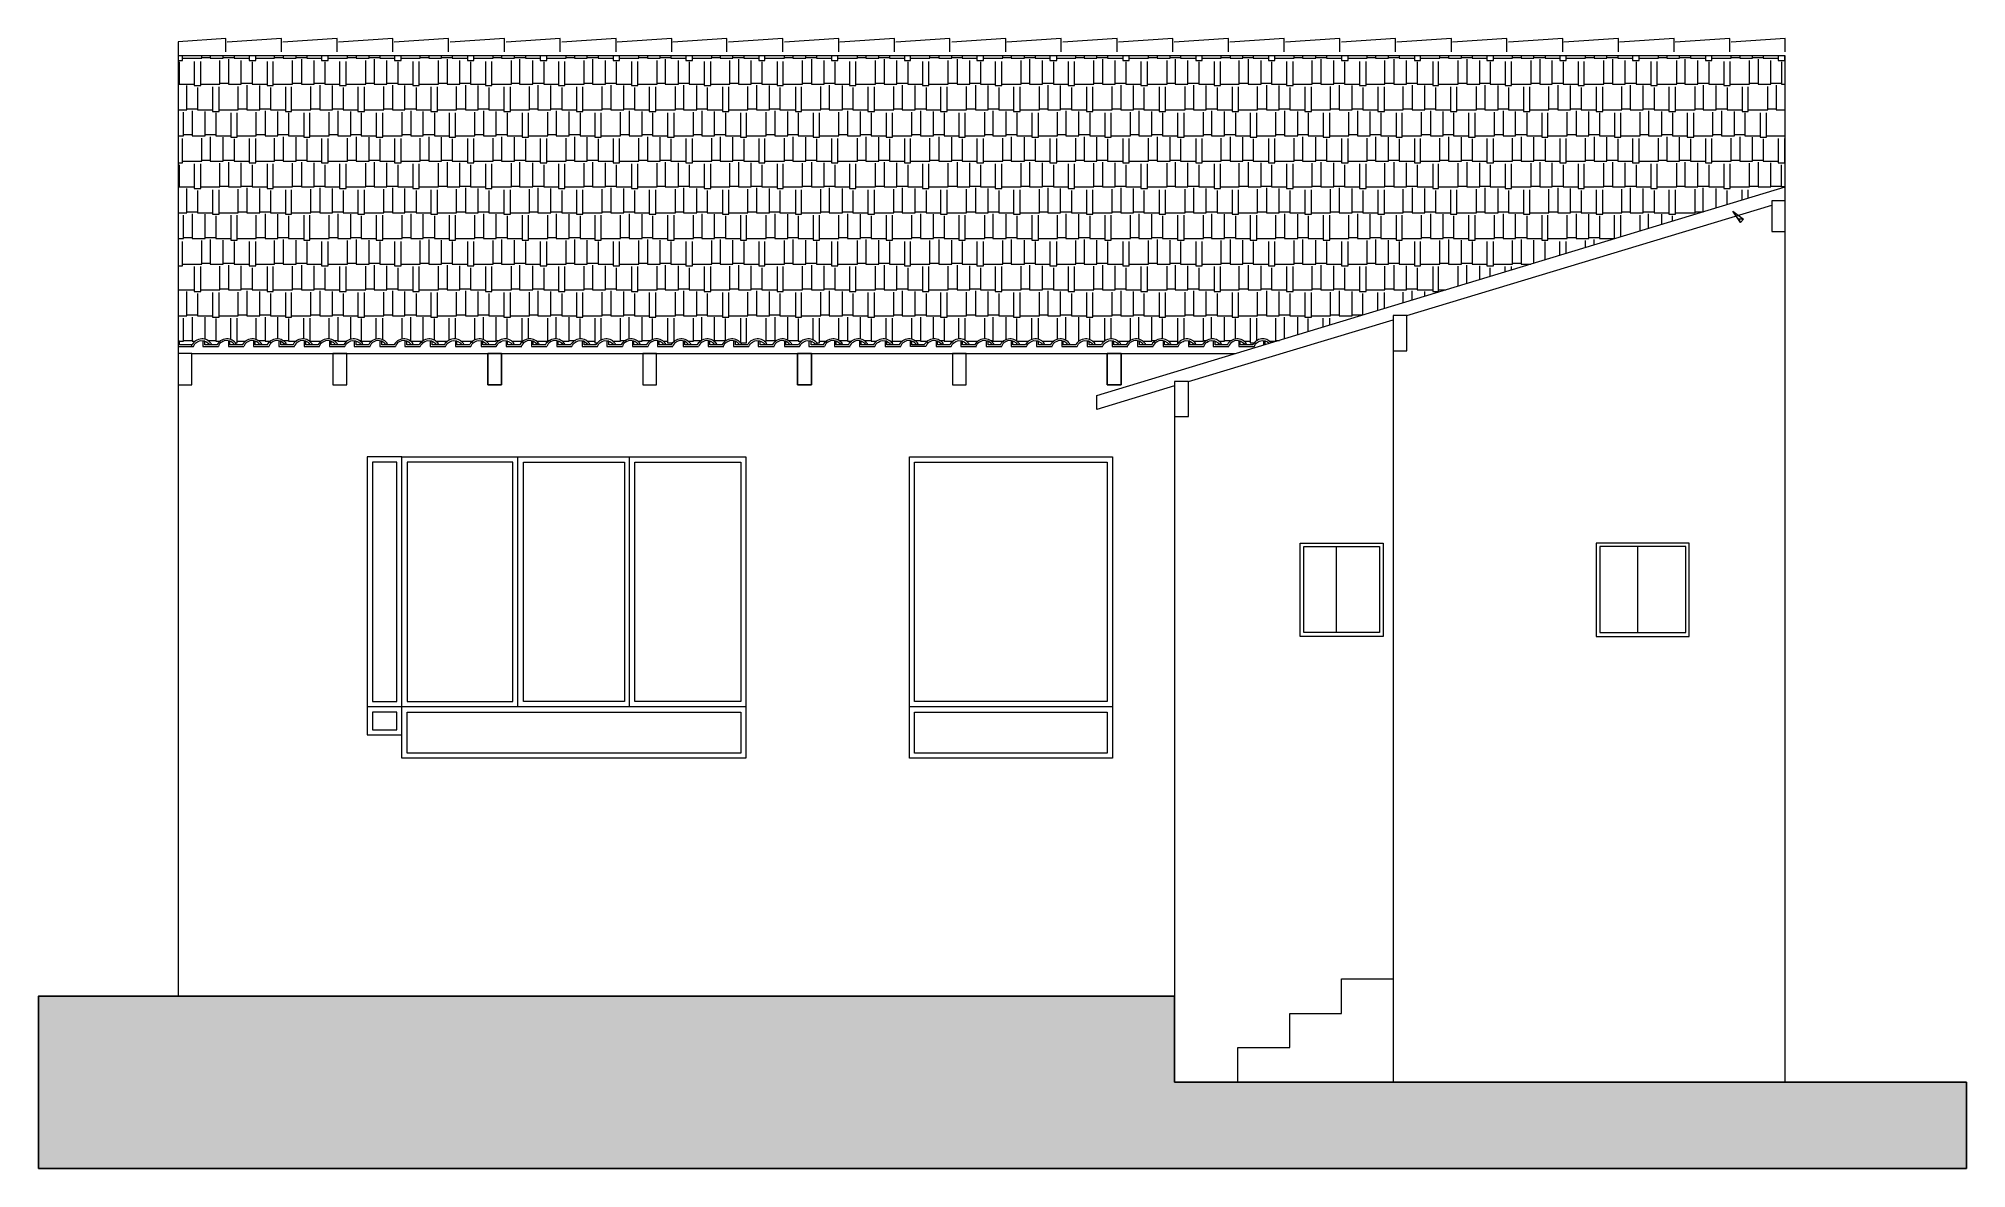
# Model space of a CAD drawing. Header units: millimetres. Extents: x 9030 to 20230, y 384 to 6944.
import ezdxf

# ---------------------------------------------------------------- set-up
doc = ezdxf.new("R2010")
doc.units = ezdxf.units.MM
for name, color, linetype, lineweight in [('A-ALV-___-___-EXI', 250, 'Continuous', 25), ('A-BAS-___-___-EXI', 250, 'Continuous', 25), ('A-COB-___-___-EXI', 250, 'Continuous', 25), ('A-ESC-___-___-EXI', 250, 'Continuous', 25), ('A-JAN-___-___-EXI', 250, 'Continuous', 25)]:
    doc.layers.add(name, color=color, linetype=linetype, lineweight=lineweight)

msp = doc.modelspace()

# ---------------------------------------------------------------- hatches: boundary and pattern name
at = {"layer": 'A-BAS-___-___-EXI', "true_color": 0xcb9898}
msp.add_hatch(color=253, dxfattribs=at).paths.add_polyline_path([(20230, 384), (20230, 884), (15630, 884), (15630, 1384), (9030, 1384), (9030, 384)])

# ---------------------------------------------------------------- linework, layer by layer
at = {"layer": 'A-ALV-___-___-EXI', "color": 18, "lineweight": 9}
for p, q in [((9841, 4934), (9841, 1384)), ((15630, 4927), (15630, 1384))]:
    msp.add_line(p, q, dxfattribs=at)
at = {"layer": 'A-ALV-___-___-EXI', "color": 18, "lineweight": 9, "flags": 128}
for points in [[(19178, 884), (19178, 5115), (19178, 6844), (9841, 6844)], [(15710, 4954), (16140, 5083), (16899, 5312), (16899, 884)]]:
    msp.add_lwpolyline(points, dxfattribs=at)
at = {"layer": 'A-BAS-___-___-EXI'}
msp.add_lwpolyline([(15630, 884), (15630, 1384), (9030, 1384), (9030, 384), (20230, 384), (20230, 884)], close=True, dxfattribs=at)
at = {"layer": 'A-COB-___-___-EXI', "color": 18, "lineweight": 9}
for p, q in [((9978, 6835), (10028, 6835)), ((10102, 6835), (10166, 6835)), ((10401, 6835), (10452, 6835)), ((10527, 6835), (10588, 6835)), ((10825, 6835), (10875, 6835)), ((10951, 6835), (11012, 6835)), ((11247, 6835), (11298, 6835)), ((11371, 6835), (11434, 6835)), ((11671, 6835), (11719, 6835)), ((11795, 6835), (11859, 6835)), ((12095, 6835), (12143, 6835)), ((12218, 6835), (12282, 6835)), ((12518, 6835), (12568, 6835)), ((12642, 6835), (12703, 6835)), ((12941, 6835), (12990, 6835)), ((13064, 6835), (13128, 6835)), ((13363, 6835), (13413, 6835)), ((13488, 6835), (13550, 6835)), ((13787, 6835), (13837, 6835)), ((13911, 6835), (13974, 6835)), ((14209, 6835), (14260, 6835)), ((14335, 6835), (14396, 6835)), ((14633, 6835), (14681, 6835)), ((14759, 6835), (14820, 6835)), ((15056, 6835), (15105, 6835)), ((15179, 6835), (15241, 6835)), ((15479, 6835), (15528, 6835)), ((15604, 6835), (15665, 6835)), ((15900, 6835), (15952, 6835)), ((16026, 6835), (16087, 6835)), ((16324, 6835), (16374, 6835)), ((16450, 6835), (16512, 6835)), ((16749, 6835), (16798, 6835)), ((16873, 6835), (16935, 6835)), ((17171, 6835), (17222, 6835)), ((17297, 6835), (17358, 6835)), ((17594, 6835), (17644, 6835)), ((17717, 6835), (17782, 6835)), ((18018, 6835), (18068, 6835)), ((18141, 6835), (18205, 6835)), ((18441, 6835), (18489, 6835)), ((18564, 6835), (18628, 6835)), ((18864, 6835), (18913, 6835)), ((18988, 6835), (19049, 6835)), ((19175, 6830), (19178, 6830)), ((9841, 6685), (9847, 6685)), ((10084, 6685), (10134, 6685)), ((10208, 6685), (10271, 6685)), ((10506, 6685), (10558, 6685)), ((10632, 6685), (10694, 6685)), ((10931, 6685), (10980, 6685)), ((11054, 6685), (11118, 6685)), ((11353, 6685), (11405, 6685)), ((11477, 6685), (11540, 6685)), ((11777, 6685), (11825, 6685)), ((11901, 6685), (11965, 6685)), ((12200, 6685), (12249, 6685)), ((12323, 6685), (12385, 6685)), ((12624, 6685), (12671, 6685)), ((12748, 6685), (12809, 6685)), ((13047, 6685), (13096, 6685)), ((13170, 6685), (13233, 6685)), ((13468, 6685), (13520, 6685)), ((13594, 6685), (13656, 6685)), ((13893, 6685), (13942, 6685)), ((14016, 6685), (14080, 6685)), ((14315, 6685), (14367, 6685)), ((14441, 6685), (14502, 6685)), ((14739, 6685), (14787, 6685)), ((14862, 6685), (14927, 6685)), ((15161, 6685), (15211, 6685)), ((15285, 6685), (15347, 6685)), ((15586, 6685), (15633, 6685)), ((15707, 6685), (15771, 6685)), ((16006, 6685), (16058, 6685)), ((16132, 6685), (16193, 6685)), ((16430, 6685), (16480, 6685)), ((16556, 6685), (16618, 6685)), ((16852, 6685), (16904, 6685)), ((16978, 6685), (17040, 6685)), ((17277, 6685), (17327, 6685)), ((17403, 6685), (17464, 6685)), ((17701, 6685), (17751, 6685)), ((17823, 6685), (17888, 6685)), ((18123, 6685), (18174, 6685)), ((18247, 6685), (18311, 6685)), ((18548, 6685), (18595, 6685)), ((18669, 6685), (18734, 6685)), ((18970, 6685), (19020, 6685)), ((19094, 6685), (19155, 6685)), ((9892, 6537), (9953, 6537)), ((10190, 6537), (10240, 6537)), ((10315, 6537), (10377, 6537)), ((10612, 6537), (10664, 6537)), ((10738, 6537), (10800, 6537)), ((11037, 6537), (11086, 6537)), ((11159, 6537), (11224, 6537)), ((11459, 6537), (11511, 6537)), ((11584, 6537), (11646, 6537)), ((11883, 6537), (11931, 6537)), ((12006, 6537), (12070, 6537)), ((12305, 6537), (12355, 6537)), ((12430, 6537), (12492, 6537)), ((12730, 6537), (12777, 6537)), ((12854, 6537), (12915, 6537)), ((13151, 6537), (13202, 6537)), ((13276, 6537), (13337, 6537)), ((13574, 6537), (13624, 6537)), ((13700, 6537), (13761, 6537)), ((13998, 6537), (14048, 6537)), ((14122, 6537), (14186, 6537)), ((14421, 6537), (14473, 6537)), ((14547, 6537), (14608, 6537)), ((14845, 6537), (14893, 6537)), ((14968, 6537), (15032, 6537)), ((15267, 6537), (15317, 6537)), ((15391, 6537), (15452, 6537)), ((15692, 6537), (15739, 6537)), ((15814, 6537), (15877, 6537)), ((16112, 6537), (16164, 6537)), ((16238, 6537), (16299, 6537)), ((16536, 6537), (16586, 6537)), ((16661, 6537), (16723, 6537)), ((16958, 6537), (17010, 6537)), ((17084, 6537), (17146, 6537)), ((17383, 6537), (17432, 6537)), ((17509, 6537), (17570, 6537)), ((17805, 6537), (17857, 6537)), ((17930, 6537), (17992, 6537)), ((18229, 6537), (18277, 6537)), ((18353, 6537), (18416, 6537)), ((18654, 6537), (18701, 6537)), ((18776, 6537), (18841, 6537)), ((19076, 6537), (19125, 6537)), ((9873, 6387), (9922, 6387)), ((9998, 6387), (10060, 6387)), ((10295, 6387), (10346, 6387)), ((10421, 6387), (10483, 6387)), ((10719, 6387), (10769, 6387)), ((10845, 6387), (10905, 6387)), ((11142, 6387), (11192, 6387)), ((11265, 6387), (11330, 6387)), ((11565, 6387), (11616, 6387)), ((11689, 6387), (11752, 6387)), ((11989, 6387), (12038, 6387)), ((12112, 6387), (12176, 6387)), ((12411, 6387), (12461, 6387)), ((12536, 6387), (12597, 6387)), ((12836, 6387), (12883, 6387)), ((12958, 6387), (13021, 6387)), ((13257, 6387), (13307, 6387)), ((13383, 6387), (13444, 6387)), ((13680, 6387), (13730, 6387)), ((13806, 6387), (13867, 6387)), ((14103, 6387), (14154, 6387)), ((14229, 6387), (14291, 6387)), ((14527, 6387), (14575, 6387)), ((14652, 6387), (14714, 6387)), ((14950, 6387), (14998, 6387)), ((15074, 6387), (15138, 6387)), ((15373, 6387), (15423, 6387)), ((15498, 6387), (15559, 6387)), ((15797, 6387), (15845, 6387)), ((15920, 6387), (15983, 6387)), ((16219, 6387), (16269, 6387)), ((16345, 6387), (16406, 6387)), ((16642, 6387), (16692, 6387)), ((16767, 6387), (16829, 6387)), ((17065, 6387), (17116, 6387)), ((17190, 6387), (17251, 6387)), ((17488, 6387), (17538, 6387)), ((17611, 6387), (17676, 6387)), ((17911, 6387), (17963, 6387)), ((18036, 6387), (18098, 6387)), ((18335, 6387), (18384, 6387)), ((18460, 6387), (18522, 6387)), ((18757, 6387), (18807, 6387)), ((18882, 6387), (18943, 6387)), ((19069, 6379), (19178, 6379)), ((9978, 6238), (10028, 6238)), ((10102, 6238), (10166, 6238)), ((10401, 6238), (10452, 6238)), ((10527, 6238), (10588, 6238)), ((10825, 6238), (10875, 6238)), ((10951, 6238), (11012, 6238)), ((11247, 6238), (11298, 6238)), ((11371, 6238), (11434, 6238)), ((11671, 6238), (11719, 6238)), ((11795, 6238), (11859, 6238)), ((12095, 6238), (12143, 6238)), ((12218, 6238), (12282, 6238)), ((12518, 6238), (12568, 6238)), ((12642, 6238), (12703, 6238)), ((12941, 6238), (12990, 6238)), ((13064, 6238), (13128, 6238)), ((13363, 6238), (13413, 6238)), ((13488, 6238), (13550, 6238)), ((13787, 6238), (13837, 6238)), ((13911, 6238), (13974, 6238)), ((14209, 6238), (14260, 6238)), ((14335, 6238), (14396, 6238)), ((14633, 6238), (14681, 6238)), ((14759, 6238), (14820, 6238)), ((15056, 6238), (15105, 6238)), ((15179, 6238), (15241, 6238)), ((15479, 6238), (15528, 6238)), ((15604, 6238), (15665, 6238)), ((15900, 6238), (15952, 6238)), ((16026, 6238), (16087, 6238)), ((16324, 6238), (16374, 6238)), ((16450, 6238), (16512, 6238)), ((16749, 6238), (16798, 6238)), ((16873, 6238), (16935, 6238)), ((17171, 6238), (17222, 6238)), ((17297, 6238), (17358, 6238)), ((17594, 6238), (17644, 6238)), ((17717, 6238), (17782, 6238)), ((18018, 6238), (18068, 6238)), ((18141, 6238), (18205, 6238)), ((18441, 6238), (18489, 6238)), ((18564, 6238), (18628, 6238)), ((18864, 6238), (18913, 6238)), ((18988, 6238), (19049, 6238)), ((19175, 6232), (19178, 6232)), ((9841, 6088), (9847, 6088)), ((10084, 6088), (10134, 6088)), ((10208, 6088), (10271, 6088)), ((10506, 6088), (10558, 6088)), ((10632, 6088), (10694, 6088)), ((10931, 6088), (10980, 6088)), ((11054, 6088), (11118, 6088)), ((11353, 6088), (11405, 6088)), ((11477, 6088), (11540, 6088)), ((11777, 6088), (11825, 6088)), ((11901, 6088), (11965, 6088)), ((12200, 6088), (12249, 6088)), ((12323, 6088), (12385, 6088)), ((12624, 6088), (12671, 6088)), ((12748, 6088), (12809, 6088)), ((13047, 6088), (13096, 6088)), ((13170, 6088), (13233, 6088)), ((13468, 6088), (13520, 6088)), ((13594, 6088), (13656, 6088)), ((13893, 6088), (13942, 6088)), ((14016, 6088), (14080, 6088)), ((14315, 6088), (14367, 6088)), ((14441, 6088), (14502, 6088)), ((14739, 6088), (14787, 6088)), ((14862, 6088), (14927, 6088)), ((15161, 6088), (15211, 6088)), ((15285, 6088), (15347, 6088)), ((15586, 6088), (15633, 6088)), ((15707, 6088), (15771, 6088)), ((16006, 6088), (16058, 6088)), ((16132, 6088), (16193, 6088)), ((16430, 6088), (16480, 6088)), ((16556, 6088), (16618, 6088)), ((16852, 6088), (16904, 6088)), ((16978, 6088), (17040, 6088)), ((17277, 6088), (17327, 6088)), ((17403, 6088), (17464, 6088)), ((17701, 6088), (17751, 6088)), ((17823, 6088), (17888, 6088)), ((18123, 6088), (18174, 6088)), ((18247, 6088), (18311, 6088)), ((18548, 6088), (18595, 6088)), ((18669, 6088), (18734, 6088)), ((18701, 5938), (18701, 6077)), ((18776, 5960), (18776, 6073)), ((18841, 5979), (18841, 6063)), ((18927, 6006), (18927, 6067)), ((18963, 6017), (18963, 6067)), ((18970, 6088), (19020, 6088)), ((19094, 6088), (19155, 6088)), ((9892, 5939), (9953, 5939)), ((10190, 5939), (10240, 5939)), ((10315, 5939), (10377, 5939)), ((10612, 5939), (10664, 5939)), ((10738, 5939), (10800, 5939)), ((11037, 5939), (11086, 5939)), ((11159, 5939), (11224, 5939)), ((11459, 5939), (11511, 5939)), ((11584, 5939), (11646, 5939)), ((11883, 5939), (11931, 5939)), ((12006, 5939), (12070, 5939)), ((12305, 5939), (12355, 5939)), ((12430, 5939), (12492, 5939)), ((12730, 5939), (12777, 5939)), ((12854, 5939), (12915, 5939)), ((13151, 5939), (13202, 5939)), ((13276, 5939), (13337, 5939)), ((13574, 5939), (13624, 5939)), ((13700, 5939), (13761, 5939)), ((13998, 5939), (14048, 5939)), ((14122, 5939), (14186, 5939)), ((14421, 5939), (14473, 5939)), ((14547, 5939), (14608, 5939)), ((14845, 5939), (14893, 5939)), ((14968, 5939), (15032, 5939)), ((15267, 5939), (15317, 5939)), ((15391, 5939), (15452, 5939)), ((15692, 5939), (15739, 5939)), ((15814, 5939), (15877, 5939)), ((16112, 5939), (16164, 5939)), ((16238, 5939), (16299, 5939)), ((16536, 5939), (16586, 5939)), ((16661, 5939), (16723, 5939)), ((16958, 5939), (17010, 5939)), ((16980, 5336), (19099, 5977)), ((17084, 5939), (17146, 5939)), ((17383, 5939), (17432, 5939)), ((17509, 5939), (17570, 5939)), ((17805, 5939), (17857, 5939)), ((17930, 5939), (17992, 5939)), ((18229, 5939), (18277, 5939)), ((18353, 5939), (18416, 5939)), ((18654, 5939), (18701, 5939)), ((18185, 5781), (18185, 5918)), ((18223, 5793), (18223, 5918)), ((18335, 5827), (18335, 5919)), ((18384, 5842), (18384, 5926)), ((18460, 5865), (18460, 5924)), ((18522, 5884), (18522, 5915)), ((9873, 5790), (9922, 5790)), ((9998, 5790), (10060, 5790)), ((10295, 5790), (10346, 5790)), ((10421, 5790), (10483, 5790)), ((10719, 5790), (10769, 5790)), ((10845, 5790), (10905, 5790)), ((11142, 5790), (11192, 5790)), ((11265, 5790), (11330, 5790)), ((11565, 5790), (11616, 5790)), ((11689, 5790), (11752, 5790)), ((11989, 5790), (12038, 5790)), ((12112, 5790), (12176, 5790)), ((12411, 5790), (12461, 5790)), ((12536, 5790), (12597, 5790)), ((12836, 5790), (12883, 5790)), ((12958, 5790), (13021, 5790)), ((13257, 5790), (13307, 5790)), ((13383, 5790), (13444, 5790)), ((13680, 5790), (13730, 5790)), ((13806, 5790), (13867, 5790)), ((14103, 5790), (14154, 5790)), ((14229, 5790), (14291, 5790)), ((14527, 5790), (14575, 5790)), ((14652, 5790), (14714, 5790)), ((14950, 5790), (14998, 5790)), ((15074, 5790), (15138, 5790)), ((15373, 5790), (15423, 5790)), ((15498, 5790), (15559, 5790)), ((15797, 5790), (15845, 5790)), ((15920, 5790), (15983, 5790)), ((16219, 5790), (16269, 5790)), ((16345, 5790), (16406, 5790)), ((16642, 5790), (16692, 5790)), ((16767, 5790), (16829, 5790)), ((17065, 5790), (17116, 5790)), ((17190, 5790), (17251, 5790)), ((17488, 5790), (17538, 5790)), ((17611, 5790), (17676, 5790)), ((17717, 5640), (17717, 5774)), ((17782, 5660), (17782, 5766)), ((17868, 5684), (17868, 5767)), ((17904, 5698), (17904, 5767)), ((17911, 5790), (17963, 5790)), ((18018, 5731), (18018, 5772)), ((18036, 5790), (18098, 5790)), ((18068, 5745), (18068, 5778)), ((9978, 5640), (10028, 5640)), ((10102, 5640), (10166, 5640)), ((10401, 5640), (10452, 5640)), ((10527, 5640), (10588, 5640)), ((10825, 5640), (10875, 5640)), ((10951, 5640), (11012, 5640)), ((11247, 5640), (11298, 5640)), ((11371, 5640), (11434, 5640)), ((11671, 5640), (11719, 5640)), ((11795, 5640), (11859, 5640)), ((12095, 5640), (12143, 5640)), ((12218, 5640), (12282, 5640)), ((12518, 5640), (12568, 5640)), ((12642, 5640), (12703, 5640)), ((12941, 5640), (12990, 5640)), ((13064, 5640), (13128, 5640)), ((13363, 5640), (13413, 5640)), ((13488, 5640), (13550, 5640)), ((13787, 5640), (13837, 5640)), ((13911, 5640), (13974, 5640)), ((14209, 5640), (14260, 5640)), ((14335, 5640), (14396, 5640)), ((14633, 5640), (14681, 5640)), ((14759, 5640), (14820, 5640)), ((15056, 5640), (15105, 5640)), ((15179, 5640), (15241, 5640)), ((15479, 5640), (15528, 5640)), ((15604, 5640), (15665, 5640)), ((15900, 5640), (15952, 5640)), ((16026, 5640), (16087, 5640)), ((16324, 5640), (16374, 5640)), ((16450, 5640), (16512, 5640)), ((16749, 5640), (16798, 5640)), ((16873, 5640), (16935, 5640)), ((17171, 5640), (17222, 5640)), ((17277, 5507), (17277, 5622)), ((17297, 5640), (17358, 5640)), ((17327, 5522), (17327, 5628)), ((17403, 5545), (17403, 5625)), ((17464, 5563), (17464, 5614)), ((17550, 5590), (17550, 5620)), ((17588, 5599), (17588, 5620)), ((17594, 5640), (17644, 5640)), ((10084, 5491), (10134, 5491)), ((10208, 5491), (10271, 5491)), ((10506, 5491), (10558, 5491)), ((10632, 5491), (10694, 5491)), ((10931, 5491), (10980, 5491)), ((11054, 5491), (11118, 5491)), ((11353, 5491), (11405, 5491)), ((11477, 5491), (11540, 5491)), ((11777, 5491), (11825, 5491)), ((11901, 5491), (11965, 5491)), ((12200, 5491), (12249, 5491)), ((12323, 5491), (12385, 5491)), ((12624, 5491), (12671, 5491)), ((12748, 5491), (12809, 5491)), ((13047, 5491), (13096, 5491)), ((13170, 5491), (13233, 5491)), ((13468, 5491), (13520, 5491)), ((13594, 5491), (13656, 5491)), ((13893, 5491), (13942, 5491)), ((14016, 5491), (14080, 5491)), ((14315, 5491), (14367, 5491)), ((14441, 5491), (14502, 5491)), ((14739, 5491), (14787, 5491)), ((14862, 5491), (14927, 5491)), ((15161, 5491), (15211, 5491)), ((15285, 5491), (15347, 5491)), ((15586, 5491), (15633, 5491)), ((15707, 5491), (15771, 5491)), ((16006, 5491), (16058, 5491)), ((16132, 5491), (16193, 5491)), ((16430, 5491), (16480, 5491)), ((16556, 5491), (16618, 5491)), ((16852, 5491), (16904, 5491)), ((16978, 5491), (17040, 5491)), ((9847, 5485), (9935, 5485)), ((16723, 5339), (16723, 5465)), ((16811, 5364), (16811, 5469)), ((16849, 5377), (16849, 5469)), ((16958, 5411), (16958, 5472)), ((17010, 5426), (17010, 5479)), ((17084, 5447), (17084, 5476)), ((17164, 5485), (17206, 5485)), ((9892, 5341), (9953, 5341)), ((9998, 5197), (9998, 5326)), ((10147, 5197), (10147, 5320)), ((10190, 5341), (10240, 5341)), ((10295, 5195), (10295, 5321)), ((10315, 5341), (10377, 5341)), ((10421, 5198), (10421, 5326)), ((10571, 5198), (10571, 5320)), ((10612, 5341), (10664, 5341)), ((10719, 5198), (10719, 5321)), ((10738, 5341), (10800, 5341)), ((10845, 5197), (10845, 5326)), ((10992, 5198), (10992, 5320)), ((11030, 5195), (11030, 5320)), ((11037, 5341), (11086, 5341)), ((11142, 5198), (11142, 5321)), ((11159, 5341), (11224, 5341)), ((11192, 5187), (11192, 5327)), ((11265, 5191), (11265, 5326)), ((11330, 5192), (11330, 5318)), ((11416, 5192), (11416, 5320)), ((11452, 5198), (11452, 5320)), ((11459, 5341), (11511, 5341)), ((11565, 5195), (11565, 5321)), ((11584, 5341), (11646, 5341)), ((11616, 5195), (11616, 5327)), ((11752, 5198), (11752, 5318)), ((11839, 5180), (11839, 5320)), ((11877, 5198), (11877, 5320)), ((11883, 5341), (11931, 5341)), ((12006, 5341), (12070, 5341)), ((12038, 5198), (12038, 5327)), ((12176, 5198), (12176, 5318)), ((12299, 5192), (12299, 5320)), ((12305, 5341), (12355, 5341)), ((12430, 5341), (12492, 5341)), ((12461, 5198), (12461, 5327)), ((12597, 5195), (12597, 5318)), ((12723, 5182), (12723, 5320)), ((12730, 5341), (12777, 5341)), ((12854, 5341), (12915, 5341)), ((12958, 5187), (12958, 5326)), ((13021, 5187), (13021, 5318)), ((13151, 5341), (13202, 5341)), ((13276, 5341), (13337, 5341)), ((13383, 5192), (13383, 5326)), ((13530, 5192), (13530, 5320)), ((13574, 5341), (13624, 5341)), ((13680, 5191), (13680, 5321)), ((13700, 5341), (13761, 5341)), ((13806, 5198), (13806, 5326)), ((13954, 5198), (13954, 5320)), ((13998, 5341), (14048, 5341)), ((14103, 5198), (14103, 5321)), ((14122, 5341), (14186, 5341)), ((14229, 5198), (14229, 5326)), ((14377, 5198), (14377, 5320)), ((14414, 5191), (14414, 5320)), ((14421, 5341), (14473, 5341)), ((14527, 5198), (14527, 5321)), ((14547, 5341), (14608, 5341)), ((14652, 5195), (14652, 5326)), ((14714, 5187), (14714, 5318)), ((14801, 5197), (14801, 5320)), ((14839, 5197), (14839, 5320)), ((14845, 5341), (14893, 5341)), ((14950, 5197), (14950, 5321)), ((14968, 5341), (15032, 5341)), ((14998, 5191), (14998, 5327)), ((15074, 5187), (15074, 5326)), ((15138, 5195), (15138, 5318)), ((15224, 5187), (15224, 5320)), ((15261, 5198), (15261, 5320)), ((15267, 5341), (15317, 5341)), ((15373, 5189), (15373, 5321)), ((15391, 5341), (15452, 5341)), ((15423, 5198), (15423, 5327)), ((15559, 5198), (15559, 5318)), ((15685, 5197), (15685, 5320)), ((15692, 5341), (15739, 5341)), ((15814, 5341), (15877, 5341)), ((15845, 5198), (15845, 5327)), ((15983, 5198), (15983, 5318)), ((16107, 5191), (16107, 5320)), ((16112, 5341), (16164, 5341)), ((16238, 5341), (16299, 5341)), ((16269, 5200), (16269, 5327)), ((16345, 5225), (16345, 5326)), ((16406, 5244), (16406, 5318)), ((16493, 5268), (16493, 5320)), ((16531, 5280), (16531, 5320)), ((16536, 5341), (16586, 5341)), ((16661, 5341), (16723, 5341)), ((9873, 5192), (9922, 5192)), ((9920, 5157), (9920, 5166)), ((10011, 5192), (10060, 5192)), ((10185, 5187), (10233, 5187)), ((10303, 5192), (10346, 5192)), ((10447, 5192), (10483, 5192)), ((10741, 5192), (10769, 5192)), ((10891, 5192), (10905, 5192)), ((11183, 5192), (11192, 5192)), ((11194, 5187), (11260, 5187)), ((11265, 5192), (11270, 5192)), ((11338, 5187), (11406, 5187)), ((11487, 5187), (11552, 5187)), ((11689, 5192), (11711, 5192)), ((11780, 5187), (11839, 5187)), ((11989, 5192), (12004, 5192)), ((12112, 5192), (12150, 5192)), ((12218, 5187), (12262, 5187)), ((12411, 5192), (12443, 5192)), ((12536, 5192), (12590, 5192)), ((12659, 5187), (12685, 5187)), ((12723, 5187), (12727, 5187)), ((12958, 5192), (13021, 5192)), ((13257, 5192), (13307, 5192)), ((13384, 5192), (13444, 5192)), ((13568, 5187), (13609, 5187)), ((13680, 5192), (13730, 5192)), ((13825, 5192), (13867, 5192)), ((13992, 5187), (14050, 5187)), ((14118, 5192), (14154, 5192)), ((14263, 5192), (14291, 5192)), ((14421, 5187), (14488, 5187)), ((14557, 5192), (14575, 5192)), ((14716, 5187), (14782, 5187)), ((14860, 5187), (14928, 5187)), ((15074, 5192), (15082, 5192)), ((15153, 5187), (15223, 5187)), ((15300, 5187), (15369, 5187)), ((15498, 5192), (15525, 5192)), ((15595, 5187), (15647, 5187)), ((15797, 5192), (15821, 5192)), ((15920, 5192), (15965, 5192)), ((16034, 5187), (16070, 5187)), ((16219, 5192), (16240, 5192))]:
    msp.add_line(p, q, dxfattribs=at)
at = {"layer": 'A-COB-___-___-EXI', "color": 28, "lineweight": 15}
for p, q in [((10023, 5168), (10034, 5169)), ((10170, 5168), (10180, 5169)), ((10462, 5168), (10474, 5169)), ((10611, 5168), (10621, 5169)), ((10757, 5168), (10765, 5169)), ((11050, 5168), (11060, 5169)), ((11197, 5168), (11209, 5169)), ((11341, 5168), (11353, 5169)), ((11491, 5168), (11500, 5169)), ((11786, 5168), (11793, 5169)), ((11930, 5168), (11939, 5169)), ((12079, 5168), (12088, 5169)), ((12373, 5168), (12382, 5169)), ((12518, 5168), (12528, 5169)), ((12809, 5168), (12821, 5169)), ((13104, 5168), (13116, 5169)), ((13254, 5168), (13261, 5169)), ((13397, 5168), (13407, 5169)), ((13545, 5168), (13556, 5169)), ((13692, 5168), (13702, 5169)), ((13838, 5168), (13848, 5169)), ((13984, 5168), (13995, 5169)), ((14133, 5168), (14142, 5169)), ((14279, 5168), (14286, 5169)), ((14572, 5168), (14582, 5169)), ((14721, 5168), (14731, 5169)), ((15012, 5168), (15021, 5169)), ((15307, 5168), (15315, 5169)), ((15451, 5168), (15463, 5169)), ((15601, 5168), (15610, 5169)), ((15892, 5168), (15903, 5169)), ((16040, 5168), (16049, 5169))]:
    msp.add_line(p, q, dxfattribs=at)
at = {"layer": 'A-COB-___-___-EXI', "color": 18, "lineweight": 9, "flags": 128}
for points in [[(10119, 6868), (10119, 6944), (9841, 6926), (9841, 5166), (9841, 5115)], [(10441, 6868), (10441, 6944), (10125, 6924)], [(10765, 6868), (10765, 6944), (10450, 6924)], [(11089, 6868), (11089, 6944), (10773, 6924)], [(11412, 6868), (11412, 6944), (11096, 6924)], [(11737, 6868), (11737, 6944), (11421, 6924)], [(12061, 6868), (12061, 6944), (11746, 6924)], [(12385, 6868), (12385, 6944), (12070, 6924)], [(12709, 6868), (12709, 6944), (12392, 6924)], [(13029, 6868), (13029, 6944), (12715, 6924)], [(13354, 6868), (13354, 6944), (13038, 6924)], [(13679, 6868), (13679, 6944), (13363, 6924)], [(14002, 6868), (14002, 6944), (13685, 6924)], [(14324, 6868), (14324, 6944), (14010, 6924)], [(14649, 6868), (14649, 6944), (14335, 6924)], [(14972, 6868), (14972, 6944), (14656, 6924)], [(15297, 6868), (15297, 6944), (14980, 6924)], [(15619, 6868), (15619, 6944), (15304, 6924)], [(15943, 6868), (15943, 6944), (15627, 6924)], [(16266, 6868), (16266, 6944), (15950, 6924)], [(16589, 6868), (16589, 6944), (16275, 6924)], [(16914, 6868), (16914, 6944), (16600, 6924)], [(17239, 6868), (17239, 6944), (16922, 6924)], [(17561, 6868), (17561, 6944), (17245, 6924)], [(17886, 6868), (17886, 6944), (17570, 6924)], [(18208, 6868), (18208, 6944), (17892, 6924)], [(18532, 6868), (18532, 6944), (18215, 6924)], [(18856, 6868), (18856, 6944), (18539, 6924)], [(19178, 6868), (19178, 6944), (18864, 6924)], [(9841, 6818), (9867, 6818), (9867, 6844)], [(9867, 6830), (9978, 6830), (9978, 6844)], [(10028, 6844), (10028, 6830), (10102, 6830), (10102, 6844)], [(10166, 6844), (10166, 6830), (10254, 6830)], [(10254, 6844), (10254, 6818), (10292, 6818), (10292, 6844)], [(10292, 6830), (10401, 6830), (10401, 6844)], [(10452, 6844), (10452, 6830), (10527, 6830), (10527, 6844)], [(10588, 6844), (10588, 6830), (10674, 6830)], [(10674, 6844), (10674, 6818), (10712, 6818), (10712, 6844)], [(10712, 6830), (10825, 6830), (10825, 6844)], [(10875, 6844), (10875, 6830), (10951, 6830), (10951, 6844)], [(11012, 6844), (11012, 6830), (11098, 6830)], [(11098, 6844), (11098, 6818), (11136, 6818), (11136, 6844)], [(11136, 6830), (11247, 6830), (11247, 6844)], [(11298, 6844), (11298, 6830), (11371, 6830), (11371, 6844)], [(11434, 6844), (11434, 6830), (11522, 6830)], [(11522, 6844), (11522, 6818), (11558, 6818), (11558, 6844)], [(11558, 6830), (11671, 6830), (11671, 6844)], [(11719, 6844), (11719, 6830), (11795, 6830), (11795, 6844)], [(11859, 6844), (11859, 6830), (11945, 6830)], [(11945, 6844), (11945, 6818), (11983, 6818), (11983, 6844)], [(11983, 6830), (12095, 6830), (12095, 6844)], [(12143, 6844), (12143, 6830), (12218, 6830), (12218, 6844)], [(12282, 6844), (12282, 6830), (12369, 6830)], [(12369, 6844), (12369, 6818), (12405, 6818), (12405, 6844)], [(12405, 6830), (12518, 6830), (12518, 6844)], [(12568, 6844), (12568, 6830), (12642, 6830), (12642, 6844)], [(12703, 6844), (12703, 6830), (12791, 6830)], [(12791, 6844), (12791, 6818), (12829, 6818), (12829, 6844)], [(12829, 6830), (12941, 6830), (12941, 6844)], [(12990, 6844), (12990, 6830), (13064, 6830), (13064, 6844)], [(13128, 6844), (13128, 6830), (13215, 6830)], [(13215, 6844), (13215, 6818), (13249, 6818), (13249, 6844)], [(13249, 6830), (13363, 6830), (13363, 6844)], [(13413, 6844), (13413, 6830), (13488, 6830), (13488, 6844)], [(13550, 6844), (13550, 6830), (13636, 6830)], [(13636, 6844), (13636, 6818), (13674, 6818), (13674, 6844)], [(13674, 6830), (13787, 6830), (13787, 6844)], [(13837, 6844), (13837, 6830), (13911, 6830), (13911, 6844)], [(13974, 6844), (13974, 6830), (14060, 6830)], [(14060, 6844), (14060, 6818), (14096, 6818), (14096, 6844)], [(14096, 6830), (14209, 6830), (14209, 6844)], [(14260, 6844), (14260, 6830), (14335, 6830), (14335, 6844)], [(14396, 6844), (14396, 6830), (14482, 6830)], [(14482, 6844), (14482, 6818), (14520, 6818), (14520, 6844)], [(14520, 6830), (14633, 6830), (14633, 6844)], [(14681, 6844), (14681, 6830), (14759, 6830), (14759, 6844)], [(14820, 6844), (14820, 6830), (14906, 6830)], [(14906, 6844), (14906, 6818), (14945, 6818), (14945, 6844)], [(14945, 6830), (15056, 6830), (15056, 6844)], [(15105, 6844), (15105, 6830), (15179, 6830), (15179, 6844)], [(15241, 6844), (15241, 6830), (15329, 6830)], [(15329, 6844), (15329, 6818), (15367, 6818), (15367, 6844)], [(15367, 6830), (15479, 6830), (15479, 6844)], [(15528, 6844), (15528, 6830), (15604, 6830), (15604, 6844)], [(15665, 6844), (15665, 6830), (15753, 6830)], [(15753, 6844), (15753, 6818), (15791, 6818), (15791, 6844)], [(15791, 6830), (15900, 6830), (15900, 6844)], [(15952, 6844), (15952, 6830), (16026, 6830), (16026, 6844)], [(16087, 6844), (16087, 6830), (16176, 6830)], [(16176, 6844), (16176, 6818), (16213, 6818), (16213, 6844)], [(16213, 6830), (16324, 6830), (16324, 6844)], [(16374, 6844), (16374, 6830), (16450, 6830), (16450, 6844)], [(16512, 6844), (16512, 6830), (16600, 6830)], [(16600, 6844), (16600, 6818), (16638, 6818), (16638, 6844)], [(16638, 6830), (16749, 6830), (16749, 6844)], [(16798, 6844), (16798, 6830), (16873, 6830), (16873, 6844)], [(16935, 6844), (16935, 6830), (17023, 6830)], [(17023, 6844), (17023, 6818), (17058, 6818), (17058, 6844)], [(17058, 6830), (17171, 6830), (17171, 6844)], [(17222, 6844), (17222, 6830), (17297, 6830), (17297, 6844)], [(17358, 6844), (17358, 6830), (17444, 6830)], [(17444, 6844), (17444, 6818), (17482, 6818), (17482, 6844)], [(17482, 6830), (17594, 6830), (17594, 6844)], [(17644, 6844), (17644, 6830), (17717, 6830), (17717, 6844)], [(17782, 6844), (17782, 6830), (17868, 6830)], [(17868, 6844), (17868, 6818), (17904, 6818), (17904, 6844)], [(17904, 6830), (18018, 6830), (18018, 6844)], [(18068, 6844), (18068, 6830), (18141, 6830), (18141, 6844)], [(18205, 6844), (18205, 6830), (18291, 6830)], [(18291, 6844), (18291, 6818), (18329, 6818), (18329, 6844)], [(18329, 6830), (18441, 6830), (18441, 6844)], [(18489, 6844), (18489, 6830), (18564, 6830), (18564, 6844)], [(18628, 6844), (18628, 6830), (18715, 6830)], [(18715, 6844), (18715, 6818), (18751, 6818), (18751, 6844)], [(18751, 6830), (18864, 6830), (18864, 6844)], [(18913, 6844), (18913, 6830), (18988, 6830), (18988, 6844)], [(19049, 6844), (19049, 6830), (19137, 6830)], [(19137, 6844), (19137, 6818), (19175, 6818), (19175, 6844)], [(9847, 6810), (9847, 6680), (9935, 6680)], [(9935, 6812), (9935, 6671), (9973, 6671), (9973, 6812)], [(9973, 6680), (10084, 6680), (10084, 6817)], [(10134, 6824), (10134, 6680), (10208, 6680), (10208, 6818)], [(10271, 6810), (10271, 6680), (10359, 6680)], [(10359, 6812), (10359, 6671), (10394, 6671), (10394, 6812)], [(10394, 6680), (10506, 6680), (10506, 6817)], [(10558, 6824), (10558, 6680), (10632, 6680), (10632, 6818)], [(10694, 6810), (10694, 6680), (10779, 6680)], [(10779, 6812), (10779, 6671), (10818, 6671), (10818, 6812)], [(10818, 6680), (10931, 6680), (10931, 6817)], [(10980, 6824), (10980, 6680), (11054, 6680), (11054, 6818)], [(11118, 6810), (11118, 6680), (11204, 6680)], [(11204, 6812), (11204, 6671), (11242, 6671), (11242, 6812)], [(11242, 6680), (11353, 6680), (11353, 6817)], [(11405, 6824), (11405, 6680), (11477, 6680), (11477, 6818)], [(11540, 6810), (11540, 6680), (11626, 6680)], [(11626, 6812), (11626, 6671), (11664, 6671), (11664, 6812)], [(11664, 6680), (11777, 6680), (11777, 6817)], [(11825, 6824), (11825, 6680), (11901, 6680), (11901, 6818)], [(11965, 6810), (11965, 6680), (12050, 6680)], [(12050, 6812), (12050, 6671), (12088, 6671), (12088, 6812)], [(12088, 6680), (12200, 6680), (12200, 6817)], [(12249, 6824), (12249, 6680), (12323, 6680), (12323, 6818)], [(12385, 6810), (12385, 6680), (12475, 6680)], [(12475, 6812), (12475, 6671), (12511, 6671), (12511, 6812)], [(12511, 6680), (12624, 6680), (12624, 6817)], [(12671, 6824), (12671, 6680), (12748, 6680), (12748, 6818)], [(12809, 6810), (12809, 6680), (12897, 6680)], [(12897, 6812), (12897, 6671), (12935, 6671), (12935, 6812)], [(12935, 6680), (13047, 6680), (13047, 6817)], [(13096, 6824), (13096, 6680), (13170, 6680), (13170, 6818)], [(13233, 6810), (13233, 6680), (13321, 6680)], [(13321, 6812), (13321, 6671), (13356, 6671), (13356, 6812)], [(13356, 6680), (13468, 6680), (13468, 6817)], [(13520, 6824), (13520, 6680), (13594, 6680), (13594, 6818)], [(13656, 6810), (13656, 6680), (13741, 6680)], [(13741, 6812), (13741, 6671), (13779, 6671), (13779, 6812)], [(13779, 6680), (13893, 6680), (13893, 6817)], [(13942, 6824), (13942, 6680), (14016, 6680), (14016, 6818)], [(14080, 6810), (14080, 6680), (14166, 6680)], [(14166, 6812), (14166, 6671), (14203, 6671), (14203, 6812)], [(14203, 6680), (14315, 6680), (14315, 6817)], [(14367, 6824), (14367, 6680), (14441, 6680), (14441, 6818)], [(14502, 6810), (14502, 6680), (14588, 6680)], [(14588, 6812), (14588, 6671), (14626, 6671), (14626, 6812)], [(14626, 6680), (14739, 6680), (14739, 6817)], [(14787, 6824), (14787, 6680), (14862, 6680), (14862, 6818)], [(14927, 6810), (14927, 6680), (15012, 6680)], [(15012, 6812), (15012, 6671), (15048, 6671), (15048, 6812)], [(15048, 6680), (15161, 6680), (15161, 6817)], [(15211, 6824), (15211, 6680), (15285, 6680), (15285, 6818)], [(15347, 6810), (15347, 6680), (15434, 6680)], [(15434, 6812), (15434, 6671), (15473, 6671), (15473, 6812)], [(15473, 6680), (15586, 6680), (15586, 6817)], [(15633, 6824), (15633, 6680), (15707, 6680), (15707, 6818)], [(15771, 6810), (15771, 6680), (15859, 6680)], [(15859, 6812), (15859, 6671), (15897, 6671), (15897, 6812)], [(15897, 6680), (16006, 6680), (16006, 6817)], [(16058, 6824), (16058, 6680), (16132, 6680), (16132, 6818)], [(16193, 6810), (16193, 6680), (16281, 6680)], [(16281, 6812), (16281, 6671), (16319, 6671), (16319, 6812)], [(16319, 6680), (16430, 6680), (16430, 6817)], [(16480, 6824), (16480, 6680), (16556, 6680), (16556, 6818)], [(16618, 6810), (16618, 6680), (16705, 6680)], [(16705, 6812), (16705, 6671), (16743, 6671), (16743, 6812)], [(16743, 6680), (16852, 6680), (16852, 6817)], [(16904, 6824), (16904, 6680), (16978, 6680), (16978, 6818)], [(17040, 6810), (17040, 6680), (17130, 6680)], [(17130, 6812), (17130, 6671), (17164, 6671), (17164, 6812)], [(17164, 6680), (17277, 6680), (17277, 6817)], [(17327, 6824), (17327, 6680), (17403, 6680), (17403, 6818)], [(17464, 6810), (17464, 6680), (17550, 6680)], [(17550, 6812), (17550, 6671), (17588, 6671), (17588, 6812)], [(17588, 6680), (17701, 6680), (17701, 6817)], [(17751, 6824), (17751, 6680), (17823, 6680), (17823, 6818)], [(17888, 6810), (17888, 6680), (17974, 6680)], [(17974, 6812), (17974, 6671), (18010, 6671), (18010, 6812)], [(18010, 6680), (18123, 6680), (18123, 6817)], [(18174, 6824), (18174, 6680), (18247, 6680), (18247, 6818)], [(18311, 6810), (18311, 6680), (18396, 6680)], [(18396, 6812), (18396, 6671), (18434, 6671), (18434, 6812)], [(18434, 6680), (18548, 6680), (18548, 6817)], [(18595, 6824), (18595, 6680), (18669, 6680), (18669, 6818)], [(18734, 6810), (18734, 6680), (18821, 6680)], [(18821, 6812), (18821, 6671), (18857, 6671), (18857, 6812)], [(18857, 6680), (18970, 6680), (18970, 6817)], [(19020, 6824), (19020, 6680), (19094, 6680), (19094, 6818)], [(19155, 6810), (19155, 6680), (19178, 6680)], [(9841, 6531), (9892, 6531), (9892, 6671)], [(9953, 6660), (9953, 6531), (10041, 6531)], [(10041, 6665), (10041, 6521), (10079, 6521), (10079, 6665)], [(10079, 6531), (10190, 6531), (10190, 6666)], [(10240, 6673), (10240, 6531), (10315, 6531), (10315, 6671)], [(10377, 6660), (10377, 6531), (10465, 6531)], [(10465, 6665), (10465, 6521), (10500, 6521), (10500, 6665)], [(10500, 6531), (10612, 6531), (10612, 6666)], [(10664, 6673), (10664, 6531), (10738, 6531), (10738, 6671)], [(10800, 6660), (10800, 6531), (10886, 6531)], [(10886, 6665), (10886, 6521), (10924, 6521), (10924, 6665)], [(10924, 6531), (11037, 6531), (11037, 6666)], [(11086, 6673), (11086, 6531), (11159, 6531), (11159, 6671)], [(11224, 6660), (11224, 6531), (11310, 6531)], [(11310, 6665), (11310, 6521), (11347, 6521), (11347, 6665)], [(11347, 6531), (11459, 6531), (11459, 6666)], [(11511, 6673), (11511, 6531), (11584, 6531), (11584, 6671)], [(11646, 6660), (11646, 6531), (11733, 6531)], [(11733, 6665), (11733, 6521), (11771, 6521), (11771, 6665)], [(11771, 6531), (11883, 6531), (11883, 6666)], [(11931, 6673), (11931, 6531), (12006, 6531), (12006, 6671)], [(12070, 6660), (12070, 6531), (12156, 6531)], [(12156, 6665), (12156, 6521), (12193, 6521), (12193, 6665)], [(12193, 6531), (12305, 6531), (12305, 6666)], [(12355, 6673), (12355, 6531), (12430, 6531), (12430, 6671)], [(12492, 6660), (12492, 6531), (12578, 6531)], [(12578, 6665), (12578, 6521), (12616, 6521), (12616, 6665)], [(12616, 6531), (12730, 6531), (12730, 6666)], [(12777, 6673), (12777, 6531), (12854, 6531), (12854, 6671)], [(12915, 6660), (12915, 6531), (13003, 6531)], [(13003, 6665), (13003, 6521), (13041, 6521), (13041, 6665)], [(13041, 6531), (13151, 6531), (13151, 6666)], [(13202, 6673), (13202, 6531), (13276, 6531), (13276, 6671)], [(13337, 6660), (13337, 6531), (13427, 6531)], [(13427, 6665), (13427, 6521), (13462, 6521), (13462, 6665)], [(13462, 6531), (13574, 6531), (13574, 6666)], [(13624, 6673), (13624, 6531), (13700, 6531), (13700, 6671)], [(13761, 6660), (13761, 6531), (13848, 6531)], [(13848, 6665), (13848, 6521), (13886, 6521), (13886, 6665)], [(13886, 6531), (13998, 6531), (13998, 6666)], [(14048, 6673), (14048, 6531), (14122, 6531), (14122, 6671)], [(14186, 6660), (14186, 6531), (14271, 6531)], [(14271, 6665), (14271, 6521), (14309, 6521), (14309, 6665)], [(14309, 6531), (14421, 6531), (14421, 6666)], [(14473, 6673), (14473, 6531), (14547, 6531), (14547, 6671)], [(14608, 6660), (14608, 6531), (14694, 6531)], [(14694, 6665), (14694, 6521), (14732, 6521), (14732, 6665)], [(14732, 6531), (14845, 6531), (14845, 6666)], [(14893, 6673), (14893, 6531), (14968, 6531), (14968, 6671)], [(15032, 6660), (15032, 6531), (15118, 6531)], [(15118, 6665), (15118, 6521), (15155, 6521), (15155, 6665)], [(15155, 6531), (15267, 6531), (15267, 6666)], [(15317, 6673), (15317, 6531), (15391, 6531), (15391, 6671)], [(15452, 6660), (15452, 6531), (15540, 6531)], [(15540, 6665), (15540, 6521), (15578, 6521), (15578, 6665)], [(15578, 6531), (15692, 6531), (15692, 6666)], [(15739, 6673), (15739, 6531), (15814, 6531), (15814, 6671)], [(15877, 6660), (15877, 6531), (15965, 6531)], [(15965, 6665), (15965, 6521), (16002, 6521), (16002, 6665)], [(16002, 6531), (16112, 6531), (16112, 6666)], [(16164, 6673), (16164, 6531), (16238, 6531), (16238, 6671)], [(16299, 6660), (16299, 6531), (16387, 6531)], [(16387, 6665), (16387, 6521), (16425, 6521), (16425, 6665)], [(16425, 6531), (16536, 6531), (16536, 6666)], [(16586, 6673), (16586, 6531), (16661, 6531), (16661, 6671)], [(16723, 6660), (16723, 6531), (16811, 6531)], [(16811, 6665), (16811, 6521), (16849, 6521), (16849, 6665)], [(16849, 6531), (16958, 6531), (16958, 6666)], [(17010, 6673), (17010, 6531), (17084, 6531), (17084, 6671)], [(17146, 6660), (17146, 6531), (17232, 6531)], [(17232, 6665), (17232, 6521), (17270, 6521), (17270, 6665)], [(17270, 6531), (17383, 6531), (17383, 6666)], [(17432, 6673), (17432, 6531), (17509, 6531), (17509, 6671)], [(17570, 6660), (17570, 6531), (17656, 6531)], [(17656, 6665), (17656, 6521), (17694, 6521), (17694, 6665)], [(17694, 6531), (17805, 6531), (17805, 6666)], [(17857, 6673), (17857, 6531), (17930, 6531), (17930, 6671)], [(17992, 6660), (17992, 6531), (18080, 6531)], [(18080, 6665), (18080, 6521), (18117, 6521), (18117, 6665)], [(18117, 6531), (18229, 6531), (18229, 6666)], [(18277, 6673), (18277, 6531), (18353, 6531), (18353, 6671)], [(18416, 6660), (18416, 6531), (18502, 6531)], [(18502, 6665), (18502, 6521), (18540, 6521), (18540, 6665)], [(18540, 6531), (18654, 6531), (18654, 6666)], [(18701, 6673), (18701, 6531), (18776, 6531), (18776, 6671)], [(18841, 6660), (18841, 6531), (18927, 6531)], [(18927, 6665), (18927, 6521), (18963, 6521), (18963, 6665)], [(18963, 6531), (19076, 6531), (19076, 6666)], [(19125, 6673), (19125, 6531), (19178, 6531)], [(9841, 6379), (9873, 6379), (9873, 6517)], [(9922, 6524), (9922, 6379), (9998, 6379), (9998, 6521)], [(10060, 6513), (10060, 6379), (10147, 6379)], [(10147, 6514), (10147, 6372), (10185, 6372), (10185, 6514)], [(10185, 6379), (10295, 6379), (10295, 6517)], [(10346, 6524), (10346, 6379), (10421, 6379), (10421, 6521)], [(10483, 6513), (10483, 6379), (10571, 6379)], [(10571, 6514), (10571, 6372), (10606, 6372), (10606, 6514)], [(10606, 6379), (10719, 6379), (10719, 6517)], [(10769, 6524), (10769, 6379), (10845, 6379), (10845, 6521)], [(10905, 6513), (10905, 6379), (10992, 6379)], [(10992, 6514), (10992, 6372), (11030, 6372), (11030, 6514)], [(11030, 6379), (11142, 6379), (11142, 6517)], [(11192, 6524), (11192, 6379), (11265, 6379), (11265, 6521)], [(11330, 6513), (11330, 6379), (11416, 6379)], [(11416, 6514), (11416, 6372), (11452, 6372), (11452, 6514)], [(11452, 6379), (11565, 6379), (11565, 6517)], [(11616, 6524), (11616, 6379), (11689, 6379), (11689, 6521)], [(11752, 6513), (11752, 6379), (11839, 6379)], [(11839, 6514), (11839, 6372), (11877, 6372), (11877, 6514)], [(11877, 6379), (11989, 6379), (11989, 6517)], [(12038, 6524), (12038, 6379), (12112, 6379), (12112, 6521)], [(12176, 6513), (12176, 6379), (12262, 6379)], [(12262, 6514), (12262, 6372), (12299, 6372), (12299, 6514)], [(12299, 6379), (12411, 6379), (12411, 6517)], [(12461, 6524), (12461, 6379), (12536, 6379), (12536, 6521)], [(12597, 6513), (12597, 6379), (12685, 6379)], [(12685, 6514), (12685, 6372), (12723, 6372), (12723, 6514)], [(12723, 6379), (12836, 6379), (12836, 6517)], [(12883, 6524), (12883, 6379), (12958, 6379), (12958, 6521)], [(13021, 6513), (13021, 6379), (13109, 6379)], [(13109, 6514), (13109, 6372), (13143, 6372), (13143, 6514)], [(13143, 6379), (13257, 6379), (13257, 6517)], [(13307, 6524), (13307, 6379), (13383, 6379), (13383, 6521)], [(13444, 6513), (13444, 6379), (13530, 6379)], [(13530, 6514), (13530, 6372), (13568, 6372), (13568, 6514)], [(13568, 6379), (13680, 6379), (13680, 6517)], [(13730, 6524), (13730, 6379), (13806, 6379), (13806, 6521)], [(13867, 6513), (13867, 6379), (13954, 6379)], [(13954, 6514), (13954, 6372), (13992, 6372), (13992, 6514)], [(13992, 6379), (14103, 6379), (14103, 6517)], [(14154, 6524), (14154, 6379), (14229, 6379), (14229, 6521)], [(14291, 6513), (14291, 6379), (14377, 6379)], [(14377, 6514), (14377, 6372), (14414, 6372), (14414, 6514)], [(14414, 6379), (14527, 6379), (14527, 6517)], [(14575, 6524), (14575, 6379), (14652, 6379), (14652, 6521)], [(14714, 6513), (14714, 6379), (14801, 6379)], [(14801, 6514), (14801, 6372), (14839, 6372), (14839, 6514)], [(14839, 6379), (14950, 6379), (14950, 6517)], [(14998, 6524), (14998, 6379), (15074, 6379), (15074, 6521)], [(15138, 6513), (15138, 6379), (15224, 6379)], [(15224, 6514), (15224, 6372), (15261, 6372), (15261, 6514)], [(15261, 6379), (15373, 6379), (15373, 6517)], [(15423, 6524), (15423, 6379), (15498, 6379), (15498, 6521)], [(15559, 6513), (15559, 6379), (15647, 6379)], [(15647, 6514), (15647, 6372), (15685, 6372), (15685, 6514)], [(15685, 6379), (15797, 6379), (15797, 6517)], [(15845, 6524), (15845, 6379), (15920, 6379), (15920, 6521)], [(15983, 6513), (15983, 6379), (16070, 6379)], [(16070, 6514), (16070, 6372), (16107, 6372), (16107, 6514)], [(16107, 6379), (16219, 6379), (16219, 6517)], [(16269, 6524), (16269, 6379), (16345, 6379), (16345, 6521)], [(16406, 6513), (16406, 6379), (16493, 6379)], [(16493, 6514), (16493, 6372), (16531, 6372), (16531, 6514)], [(16531, 6379), (16642, 6379), (16642, 6517)], [(16692, 6524), (16692, 6379), (16767, 6379), (16767, 6521)], [(16829, 6513), (16829, 6379), (16917, 6379)], [(16917, 6514), (16917, 6372), (16952, 6372), (16952, 6514)], [(16952, 6379), (17065, 6379), (17065, 6517)], [(17116, 6524), (17116, 6379), (17190, 6379), (17190, 6521)], [(17251, 6513), (17251, 6379), (17338, 6379)], [(17338, 6514), (17338, 6372), (17376, 6372), (17376, 6514)], [(17376, 6379), (17488, 6379), (17488, 6517)], [(17538, 6524), (17538, 6379), (17611, 6379), (17611, 6521)], [(17676, 6513), (17676, 6379), (17763, 6379)], [(17763, 6514), (17763, 6372), (17798, 6372), (17798, 6514)], [(17798, 6379), (17911, 6379), (17911, 6517)], [(17963, 6524), (17963, 6379), (18036, 6379), (18036, 6521)], [(18098, 6513), (18098, 6379), (18185, 6379)], [(18185, 6514), (18185, 6372), (18223, 6372), (18223, 6514)], [(18223, 6379), (18335, 6379), (18335, 6517)], [(18384, 6524), (18384, 6379), (18460, 6379), (18460, 6521)], [(18522, 6513), (18522, 6379), (18608, 6379)], [(18608, 6514), (18608, 6372), (18646, 6372), (18646, 6514)], [(18646, 6379), (18757, 6379), (18757, 6517)], [(18807, 6524), (18807, 6379), (18882, 6379), (18882, 6521)], [(18943, 6513), (18943, 6379), (19032, 6379)], [(19032, 6514), (19032, 6372), (19069, 6372), (19069, 6514)], [(9841, 6223), (9867, 6223), (9867, 6364)], [(9867, 6232), (9978, 6232), (9978, 6367)], [(10028, 6373), (10028, 6232), (10102, 6232), (10102, 6372)], [(10166, 6363), (10166, 6232), (10254, 6232)], [(10254, 6364), (10254, 6223), (10292, 6223), (10292, 6364)], [(10292, 6232), (10401, 6232), (10401, 6367)], [(10452, 6373), (10452, 6232), (10527, 6232), (10527, 6372)], [(10588, 6363), (10588, 6232), (10674, 6232)], [(10674, 6364), (10674, 6223), (10712, 6223), (10712, 6364)], [(10712, 6232), (10825, 6232), (10825, 6367)], [(10875, 6373), (10875, 6232), (10951, 6232), (10951, 6372)], [(11012, 6363), (11012, 6232), (11098, 6232)], [(11098, 6364), (11098, 6223), (11136, 6223), (11136, 6364)], [(11136, 6232), (11247, 6232), (11247, 6367)], [(11298, 6373), (11298, 6232), (11371, 6232), (11371, 6372)], [(11434, 6363), (11434, 6232), (11522, 6232)], [(11522, 6364), (11522, 6223), (11558, 6223), (11558, 6364)], [(11558, 6232), (11671, 6232), (11671, 6367)], [(11719, 6373), (11719, 6232), (11795, 6232), (11795, 6372)], [(11859, 6363), (11859, 6232), (11945, 6232)], [(11945, 6364), (11945, 6223), (11983, 6223), (11983, 6364)], [(11983, 6232), (12095, 6232), (12095, 6367)], [(12143, 6373), (12143, 6232), (12218, 6232), (12218, 6372)], [(12282, 6363), (12282, 6232), (12369, 6232)], [(12369, 6364), (12369, 6223), (12405, 6223), (12405, 6364)], [(12405, 6232), (12518, 6232), (12518, 6367)], [(12568, 6373), (12568, 6232), (12642, 6232), (12642, 6372)], [(12703, 6363), (12703, 6232), (12791, 6232)], [(12791, 6364), (12791, 6223), (12829, 6223), (12829, 6364)], [(12829, 6232), (12941, 6232), (12941, 6367)], [(12990, 6373), (12990, 6232), (13064, 6232), (13064, 6372)], [(13128, 6363), (13128, 6232), (13215, 6232)], [(13215, 6364), (13215, 6223), (13249, 6223), (13249, 6364)], [(13249, 6232), (13363, 6232), (13363, 6367)], [(13413, 6373), (13413, 6232), (13488, 6232), (13488, 6372)], [(13550, 6363), (13550, 6232), (13636, 6232)], [(13636, 6364), (13636, 6223), (13674, 6223), (13674, 6364)], [(13674, 6232), (13787, 6232), (13787, 6367)], [(13837, 6373), (13837, 6232), (13911, 6232), (13911, 6372)], [(13974, 6363), (13974, 6232), (14060, 6232)], [(14060, 6364), (14060, 6223), (14096, 6223), (14096, 6364)], [(14096, 6232), (14209, 6232), (14209, 6367)], [(14260, 6373), (14260, 6232), (14335, 6232), (14335, 6372)], [(14396, 6363), (14396, 6232), (14482, 6232)], [(14482, 6364), (14482, 6223), (14520, 6223), (14520, 6364)], [(14520, 6232), (14633, 6232), (14633, 6367)], [(14681, 6373), (14681, 6232), (14759, 6232), (14759, 6372)], [(14820, 6363), (14820, 6232), (14906, 6232)], [(14906, 6364), (14906, 6223), (14945, 6223), (14945, 6364)], [(14945, 6232), (15056, 6232), (15056, 6367)], [(15105, 6373), (15105, 6232), (15179, 6232), (15179, 6372)], [(15241, 6363), (15241, 6232), (15329, 6232)], [(15329, 6364), (15329, 6223), (15367, 6223), (15367, 6364)], [(15367, 6232), (15479, 6232), (15479, 6367)], [(15528, 6373), (15528, 6232), (15604, 6232), (15604, 6372)], [(15665, 6363), (15665, 6232), (15753, 6232)], [(15753, 6364), (15753, 6223), (15791, 6223), (15791, 6364)], [(15791, 6232), (15900, 6232), (15900, 6367)], [(15952, 6373), (15952, 6232), (16026, 6232), (16026, 6372)], [(16087, 6363), (16087, 6232), (16176, 6232)], [(16176, 6364), (16176, 6223), (16213, 6223), (16213, 6364)], [(16213, 6232), (16324, 6232), (16324, 6367)], [(16374, 6373), (16374, 6232), (16450, 6232), (16450, 6372)], [(16512, 6363), (16512, 6232), (16600, 6232)], [(16600, 6364), (16600, 6223), (16638, 6223), (16638, 6364)], [(16638, 6232), (16749, 6232), (16749, 6367)], [(16798, 6373), (16798, 6232), (16873, 6232), (16873, 6372)], [(16935, 6363), (16935, 6232), (17023, 6232)], [(17023, 6364), (17023, 6223), (17058, 6223), (17058, 6364)], [(17058, 6232), (17171, 6232), (17171, 6367)], [(17222, 6373), (17222, 6232), (17297, 6232), (17297, 6372)], [(17358, 6363), (17358, 6232), (17444, 6232)], [(17444, 6364), (17444, 6223), (17482, 6223), (17482, 6364)], [(17482, 6232), (17594, 6232), (17594, 6367)], [(17644, 6373), (17644, 6232), (17717, 6232), (17717, 6372)], [(17782, 6363), (17782, 6232), (17868, 6232)], [(17868, 6364), (17868, 6223), (17904, 6223), (17904, 6364)], [(17904, 6232), (18018, 6232), (18018, 6367)], [(18068, 6373), (18068, 6232), (18141, 6232), (18141, 6372)], [(18205, 6363), (18205, 6232), (18291, 6232)], [(18291, 6364), (18291, 6223), (18329, 6223), (18329, 6364)], [(18329, 6232), (18441, 6232), (18441, 6367)], [(18489, 6373), (18489, 6232), (18564, 6232), (18564, 6372)], [(18628, 6363), (18628, 6232), (18715, 6232)], [(18715, 6364), (18715, 6223), (18751, 6223), (18751, 6364)], [(18751, 6232), (18864, 6232), (18864, 6367)], [(18913, 6373), (18913, 6232), (18988, 6232), (18988, 6372)], [(19049, 6363), (19049, 6232), (19137, 6232)], [(19137, 6364), (19137, 6223), (19175, 6223), (19175, 6364)], [(9847, 6212), (9847, 6083), (9935, 6083)], [(9935, 6217), (9935, 6073), (9973, 6073), (9973, 6217)], [(9973, 6083), (10084, 6083), (10084, 6220)], [(10134, 6226), (10134, 6083), (10208, 6083), (10208, 6223)], [(10271, 6212), (10271, 6083), (10359, 6083)], [(10359, 6217), (10359, 6073), (10394, 6073), (10394, 6217)], [(10394, 6083), (10506, 6083), (10506, 6220)], [(10558, 6226), (10558, 6083), (10632, 6083), (10632, 6223)], [(10694, 6212), (10694, 6083), (10779, 6083)], [(10779, 6217), (10779, 6073), (10818, 6073), (10818, 6217)], [(10818, 6083), (10931, 6083), (10931, 6220)], [(10980, 6226), (10980, 6083), (11054, 6083), (11054, 6223)], [(11118, 6212), (11118, 6083), (11204, 6083)], [(11204, 6217), (11204, 6073), (11242, 6073), (11242, 6217)], [(11242, 6083), (11353, 6083), (11353, 6220)], [(11405, 6226), (11405, 6083), (11477, 6083), (11477, 6223)], [(11540, 6212), (11540, 6083), (11626, 6083)], [(11626, 6217), (11626, 6073), (11664, 6073), (11664, 6217)], [(11664, 6083), (11777, 6083), (11777, 6220)], [(11825, 6226), (11825, 6083), (11901, 6083), (11901, 6223)], [(11965, 6212), (11965, 6083), (12050, 6083)], [(12050, 6217), (12050, 6073), (12088, 6073), (12088, 6217)], [(12088, 6083), (12200, 6083), (12200, 6220)], [(12249, 6226), (12249, 6083), (12323, 6083), (12323, 6223)], [(12385, 6212), (12385, 6083), (12475, 6083)], [(12475, 6217), (12475, 6073), (12511, 6073), (12511, 6217)], [(12511, 6083), (12624, 6083), (12624, 6220)], [(12671, 6226), (12671, 6083), (12748, 6083), (12748, 6223)], [(12809, 6212), (12809, 6083), (12897, 6083)], [(12897, 6217), (12897, 6073), (12935, 6073), (12935, 6217)], [(12935, 6083), (13047, 6083), (13047, 6220)], [(13096, 6226), (13096, 6083), (13170, 6083), (13170, 6223)], [(13233, 6212), (13233, 6083), (13321, 6083)], [(13321, 6217), (13321, 6073), (13356, 6073), (13356, 6217)], [(13356, 6083), (13468, 6083), (13468, 6220)], [(13520, 6226), (13520, 6083), (13594, 6083), (13594, 6223)], [(13656, 6212), (13656, 6083), (13741, 6083)], [(13741, 6217), (13741, 6073), (13779, 6073), (13779, 6217)], [(13779, 6083), (13893, 6083), (13893, 6220)], [(13942, 6226), (13942, 6083), (14016, 6083), (14016, 6223)], [(14080, 6212), (14080, 6083), (14166, 6083)], [(14166, 6217), (14166, 6073), (14203, 6073), (14203, 6217)], [(14203, 6083), (14315, 6083), (14315, 6220)], [(14367, 6226), (14367, 6083), (14441, 6083), (14441, 6223)], [(14502, 6212), (14502, 6083), (14588, 6083)], [(14588, 6217), (14588, 6073), (14626, 6073), (14626, 6217)], [(14626, 6083), (14739, 6083), (14739, 6220)], [(14787, 6226), (14787, 6083), (14862, 6083), (14862, 6223)], [(14927, 6212), (14927, 6083), (15012, 6083)], [(15012, 6217), (15012, 6073), (15048, 6073), (15048, 6217)], [(15048, 6083), (15161, 6083), (15161, 6220)], [(15630, 4927), (15179, 4791), (15179, 4872), (19178, 6083), (19155, 6083), (19155, 6212)], [(15211, 6226), (15211, 6083), (15285, 6083), (15285, 6223)], [(15347, 6212), (15347, 6083), (15434, 6083)], [(15434, 6217), (15434, 6073), (15473, 6073), (15473, 6217)], [(15473, 6083), (15586, 6083), (15586, 6220)], [(15633, 6226), (15633, 6083), (15707, 6083), (15707, 6223)], [(15771, 6212), (15771, 6083), (15859, 6083)], [(15859, 6217), (15859, 6073), (15897, 6073), (15897, 6217)], [(15897, 6083), (16006, 6083), (16006, 6220)], [(16058, 6226), (16058, 6083), (16132, 6083), (16132, 6223)], [(16193, 6212), (16193, 6083), (16281, 6083)], [(16281, 6217), (16281, 6073), (16319, 6073), (16319, 6217)], [(16319, 6083), (16430, 6083), (16430, 6220)], [(16480, 6226), (16480, 6083), (16556, 6083), (16556, 6223)], [(16618, 6212), (16618, 6083), (16705, 6083)], [(16705, 6217), (16705, 6073), (16743, 6073), (16743, 6217)], [(16743, 6083), (16852, 6083), (16852, 6220)], [(16904, 6226), (16904, 6083), (16978, 6083), (16978, 6223)], [(17040, 6212), (17040, 6083), (17130, 6083)], [(17130, 6217), (17130, 6073), (17164, 6073), (17164, 6217)], [(17164, 6083), (17277, 6083), (17277, 6220)], [(17327, 6226), (17327, 6083), (17403, 6083), (17403, 6223)], [(17464, 6212), (17464, 6083), (17550, 6083)], [(17550, 6217), (17550, 6073), (17588, 6073), (17588, 6217)], [(17588, 6083), (17701, 6083), (17701, 6220)], [(17751, 6226), (17751, 6083), (17823, 6083), (17823, 6223)], [(17888, 6212), (17888, 6083), (17974, 6083)], [(17974, 6217), (17974, 6073), (18010, 6073), (18010, 6217)], [(18010, 6083), (18123, 6083), (18123, 6220)], [(18174, 6226), (18174, 6083), (18247, 6083), (18247, 6223)], [(18311, 6212), (18311, 6083), (18396, 6083)], [(18396, 6217), (18396, 6073), (18434, 6073), (18434, 6217)], [(18434, 6083), (18548, 6083), (18548, 6220)], [(18595, 6226), (18595, 6083), (18669, 6083), (18669, 6223)], [(18734, 6212), (18734, 6083), (18821, 6083)], [(18821, 6217), (18821, 6073), (18857, 6073), (18857, 6217)], [(18857, 6083), (18970, 6083), (18970, 6220)], [(19020, 6226), (19020, 6083), (19094, 6083), (19094, 6223)], [(9841, 5933), (9892, 5933), (9892, 6073)], [(9953, 6063), (9953, 5933), (10041, 5933)], [(10041, 6067), (10041, 5924), (10079, 5924), (10079, 6067)], [(10079, 5933), (10190, 5933), (10190, 6070)], [(10240, 6077), (10240, 5933), (10315, 5933), (10315, 6073)], [(10377, 6063), (10377, 5933), (10465, 5933)], [(10465, 6067), (10465, 5924), (10500, 5924), (10500, 6067)], [(10500, 5933), (10612, 5933), (10612, 6070)], [(10664, 6077), (10664, 5933), (10738, 5933), (10738, 6073)], [(10800, 6063), (10800, 5933), (10886, 5933)], [(10886, 6067), (10886, 5924), (10924, 5924), (10924, 6067)], [(10924, 5933), (11037, 5933), (11037, 6070)], [(11086, 6077), (11086, 5933), (11159, 5933), (11159, 6073)], [(11224, 6063), (11224, 5933), (11310, 5933)], [(11310, 6067), (11310, 5924), (11347, 5924), (11347, 6067)], [(11347, 5933), (11459, 5933), (11459, 6070)], [(11511, 6077), (11511, 5933), (11584, 5933), (11584, 6073)], [(11646, 6063), (11646, 5933), (11733, 5933)], [(11733, 6067), (11733, 5924), (11771, 5924), (11771, 6067)], [(11771, 5933), (11883, 5933), (11883, 6070)], [(11931, 6077), (11931, 5933), (12006, 5933), (12006, 6073)], [(12070, 6063), (12070, 5933), (12156, 5933)], [(12156, 6067), (12156, 5924), (12193, 5924), (12193, 6067)], [(12193, 5933), (12305, 5933), (12305, 6070)], [(12355, 6077), (12355, 5933), (12430, 5933), (12430, 6073)], [(12492, 6063), (12492, 5933), (12578, 5933)], [(12578, 6067), (12578, 5924), (12616, 5924), (12616, 6067)], [(12616, 5933), (12730, 5933), (12730, 6070)], [(12777, 6077), (12777, 5933), (12854, 5933), (12854, 6073)], [(12915, 6063), (12915, 5933), (13003, 5933)], [(13003, 6067), (13003, 5924), (13041, 5924), (13041, 6067)], [(13041, 5933), (13151, 5933), (13151, 6070)], [(13202, 6077), (13202, 5933), (13276, 5933), (13276, 6073)], [(13337, 6063), (13337, 5933), (13427, 5933)], [(13427, 6067), (13427, 5924), (13462, 5924), (13462, 6067)], [(13462, 5933), (13574, 5933), (13574, 6070)], [(13624, 6077), (13624, 5933), (13700, 5933), (13700, 6073)], [(13761, 6063), (13761, 5933), (13848, 5933)], [(13848, 6067), (13848, 5924), (13886, 5924), (13886, 6067)], [(13886, 5933), (13998, 5933), (13998, 6070)], [(14048, 6077), (14048, 5933), (14122, 5933), (14122, 6073)], [(14186, 6063), (14186, 5933), (14271, 5933)], [(14271, 6067), (14271, 5924), (14309, 5924), (14309, 6067)], [(14309, 5933), (14421, 5933), (14421, 6070)], [(14473, 6077), (14473, 5933), (14547, 5933), (14547, 6073)], [(14608, 6063), (14608, 5933), (14694, 5933)], [(14694, 6067), (14694, 5924), (14732, 5924), (14732, 6067)], [(14732, 5933), (14845, 5933), (14845, 6070)], [(14893, 6077), (14893, 5933), (14968, 5933), (14968, 6073)], [(15032, 6063), (15032, 5933), (15118, 5933)], [(15118, 6067), (15118, 5924), (15155, 5924), (15155, 6067)], [(15155, 5933), (15267, 5933), (15267, 6070)], [(15317, 6077), (15317, 5933), (15391, 5933), (15391, 6073)], [(15452, 6063), (15452, 5933), (15540, 5933)], [(15540, 6067), (15540, 5924), (15578, 5924), (15578, 6067)], [(15578, 5933), (15692, 5933), (15692, 6070)], [(15739, 6077), (15739, 5933), (15814, 5933), (15814, 6073)], [(15877, 6063), (15877, 5933), (15965, 5933)], [(15965, 6067), (15965, 5924), (16002, 5924), (16002, 6067)], [(16002, 5933), (16112, 5933), (16112, 6070)], [(16164, 6077), (16164, 5933), (16238, 5933), (16238, 6073)], [(16299, 6063), (16299, 5933), (16387, 5933)], [(16387, 6067), (16387, 5924), (16425, 5924), (16425, 6067)], [(16425, 5933), (16536, 5933), (16536, 6070)], [(16586, 6077), (16586, 5933), (16661, 5933), (16661, 6073)], [(16723, 6063), (16723, 5933), (16811, 5933)], [(16811, 6067), (16811, 5924), (16849, 5924), (16849, 6067)], [(16849, 5933), (16958, 5933), (16958, 6070)], [(17010, 6077), (17010, 5933), (17084, 5933), (17084, 6073)], [(17146, 6063), (17146, 5933), (17232, 5933)], [(17232, 6067), (17232, 5924), (17270, 5924), (17270, 6067)], [(17270, 5933), (17383, 5933), (17383, 6070)], [(17432, 6077), (17432, 5933), (17509, 5933), (17509, 6073)], [(17570, 6063), (17570, 5933), (17656, 5933)], [(17656, 6067), (17656, 5924), (17694, 5924), (17694, 6067)], [(17694, 5933), (17805, 5933), (17805, 6070)], [(17857, 6077), (17857, 5933), (17930, 5933), (17930, 6073)], [(17992, 6063), (17992, 5933), (18080, 5933)], [(18080, 6067), (18080, 5924), (18117, 5924), (18117, 6067)], [(18117, 5933), (18229, 5933), (18229, 6070)], [(18277, 6077), (18277, 5933), (18353, 5933), (18353, 6073)], [(18416, 6063), (18416, 5933), (18502, 5933)], [(18502, 6067), (18502, 5924), (18540, 5924), (18540, 6067)], [(18540, 5933), (18654, 5933), (18654, 6070)], [(9841, 5784), (9873, 5784), (9873, 5919)], [(9922, 5926), (9922, 5784), (9998, 5784), (9998, 5924)], [(10060, 5915), (10060, 5784), (10147, 5784)], [(10147, 5918), (10147, 5774), (10185, 5774), (10185, 5918)], [(10185, 5784), (10295, 5784), (10295, 5919)], [(10346, 5926), (10346, 5784), (10421, 5784), (10421, 5924)], [(10483, 5915), (10483, 5784), (10571, 5784)], [(10571, 5918), (10571, 5774), (10606, 5774), (10606, 5918)], [(10606, 5784), (10719, 5784), (10719, 5919)], [(10769, 5926), (10769, 5784), (10845, 5784), (10845, 5924)], [(10905, 5915), (10905, 5784), (10992, 5784)], [(10992, 5918), (10992, 5774), (11030, 5774), (11030, 5918)], [(11030, 5784), (11142, 5784), (11142, 5919)], [(11192, 5926), (11192, 5784), (11265, 5784), (11265, 5924)], [(11330, 5915), (11330, 5784), (11416, 5784)], [(11416, 5918), (11416, 5774), (11452, 5774), (11452, 5918)], [(11452, 5784), (11565, 5784), (11565, 5919)], [(11616, 5926), (11616, 5784), (11689, 5784), (11689, 5924)], [(11752, 5915), (11752, 5784), (11839, 5784)], [(11839, 5918), (11839, 5774), (11877, 5774), (11877, 5918)], [(11877, 5784), (11989, 5784), (11989, 5919)], [(12038, 5926), (12038, 5784), (12112, 5784), (12112, 5924)], [(12176, 5915), (12176, 5784), (12262, 5784)], [(12262, 5918), (12262, 5774), (12299, 5774), (12299, 5918)], [(12299, 5784), (12411, 5784), (12411, 5919)], [(12461, 5926), (12461, 5784), (12536, 5784), (12536, 5924)], [(12597, 5915), (12597, 5784), (12685, 5784)], [(12685, 5918), (12685, 5774), (12723, 5774), (12723, 5918)], [(12723, 5784), (12836, 5784), (12836, 5919)], [(12883, 5926), (12883, 5784), (12958, 5784), (12958, 5924)], [(13021, 5915), (13021, 5784), (13109, 5784)], [(13109, 5918), (13109, 5774), (13143, 5774), (13143, 5918)], [(13143, 5784), (13257, 5784), (13257, 5919)], [(13307, 5926), (13307, 5784), (13383, 5784), (13383, 5924)], [(13444, 5915), (13444, 5784), (13530, 5784)], [(13530, 5918), (13530, 5774), (13568, 5774), (13568, 5918)], [(13568, 5784), (13680, 5784), (13680, 5919)], [(13730, 5926), (13730, 5784), (13806, 5784), (13806, 5924)], [(13867, 5915), (13867, 5784), (13954, 5784)], [(13954, 5918), (13954, 5774), (13992, 5774), (13992, 5918)], [(13992, 5784), (14103, 5784), (14103, 5919)], [(14154, 5926), (14154, 5784), (14229, 5784), (14229, 5924)], [(14291, 5915), (14291, 5784), (14377, 5784)], [(14377, 5918), (14377, 5774), (14414, 5774), (14414, 5918)], [(14414, 5784), (14527, 5784), (14527, 5919)], [(14575, 5926), (14575, 5784), (14652, 5784), (14652, 5924)], [(14714, 5915), (14714, 5784), (14801, 5784)], [(14801, 5918), (14801, 5774), (14839, 5774), (14839, 5918)], [(14839, 5784), (14950, 5784), (14950, 5919)], [(14998, 5926), (14998, 5784), (15074, 5784), (15074, 5924)], [(15138, 5915), (15138, 5784), (15224, 5784)], [(15224, 5918), (15224, 5774), (15261, 5774), (15261, 5918)], [(15261, 5784), (15373, 5784), (15373, 5919)], [(15423, 5926), (15423, 5784), (15498, 5784), (15498, 5924)], [(15559, 5915), (15559, 5784), (15647, 5784)], [(15647, 5918), (15647, 5774), (15685, 5774), (15685, 5918)], [(15685, 5784), (15797, 5784), (15797, 5919)], [(15845, 5926), (15845, 5784), (15920, 5784), (15920, 5924)], [(15983, 5915), (15983, 5784), (16070, 5784)], [(16070, 5918), (16070, 5774), (16107, 5774), (16107, 5918)], [(16107, 5784), (16219, 5784), (16219, 5919)], [(16269, 5926), (16269, 5784), (16345, 5784), (16345, 5924)], [(16406, 5915), (16406, 5784), (16493, 5784)], [(16493, 5918), (16493, 5774), (16531, 5774), (16531, 5918)], [(16531, 5784), (16642, 5784), (16642, 5919)], [(16692, 5926), (16692, 5784), (16767, 5784), (16767, 5924)], [(16829, 5915), (16829, 5784), (16917, 5784)], [(16917, 5918), (16917, 5774), (16952, 5774), (16952, 5918)], [(16952, 5784), (17065, 5784), (17065, 5919)], [(17116, 5926), (17116, 5784), (17190, 5784), (17190, 5924)], [(17251, 5915), (17251, 5784), (17338, 5784)], [(17338, 5918), (17338, 5774), (17376, 5774), (17376, 5918)], [(17376, 5784), (17488, 5784), (17488, 5919)], [(17538, 5926), (17538, 5784), (17611, 5784), (17611, 5924)], [(17676, 5915), (17676, 5784), (17763, 5784)], [(17763, 5918), (17763, 5774), (17798, 5774), (17798, 5918)], [(17798, 5784), (17911, 5784), (17911, 5919)], [(17963, 5926), (17963, 5784), (18036, 5784), (18036, 5924)], [(18098, 5915), (18098, 5784), (18185, 5784)], [(9841, 5625), (9867, 5625), (9867, 5767)], [(9867, 5634), (9978, 5634), (9978, 5772)], [(10028, 5778), (10028, 5634), (10102, 5634), (10102, 5774)], [(10166, 5766), (10166, 5634), (10254, 5634)], [(10254, 5767), (10254, 5625), (10292, 5625), (10292, 5767)], [(10292, 5634), (10401, 5634), (10401, 5772)], [(10452, 5778), (10452, 5634), (10527, 5634), (10527, 5774)], [(10588, 5766), (10588, 5634), (10674, 5634)], [(10674, 5767), (10674, 5625), (10712, 5625), (10712, 5767)], [(10712, 5634), (10825, 5634), (10825, 5772)], [(10875, 5778), (10875, 5634), (10951, 5634), (10951, 5774)], [(11012, 5766), (11012, 5634), (11098, 5634)], [(11098, 5767), (11098, 5625), (11136, 5625), (11136, 5767)], [(11136, 5634), (11247, 5634), (11247, 5772)], [(11298, 5778), (11298, 5634), (11371, 5634), (11371, 5774)], [(11434, 5766), (11434, 5634), (11522, 5634)], [(11522, 5767), (11522, 5625), (11558, 5625), (11558, 5767)], [(11558, 5634), (11671, 5634), (11671, 5772)], [(11719, 5778), (11719, 5634), (11795, 5634), (11795, 5774)], [(11859, 5766), (11859, 5634), (11945, 5634)], [(11945, 5767), (11945, 5625), (11983, 5625), (11983, 5767)], [(11983, 5634), (12095, 5634), (12095, 5772)], [(12143, 5778), (12143, 5634), (12218, 5634), (12218, 5774)], [(12282, 5766), (12282, 5634), (12369, 5634)], [(12369, 5767), (12369, 5625), (12405, 5625), (12405, 5767)], [(12405, 5634), (12518, 5634), (12518, 5772)], [(12568, 5778), (12568, 5634), (12642, 5634), (12642, 5774)], [(12703, 5766), (12703, 5634), (12791, 5634)], [(12791, 5767), (12791, 5625), (12829, 5625), (12829, 5767)], [(12829, 5634), (12941, 5634), (12941, 5772)], [(12990, 5778), (12990, 5634), (13064, 5634), (13064, 5774)], [(13128, 5766), (13128, 5634), (13215, 5634)], [(13215, 5767), (13215, 5625), (13249, 5625), (13249, 5767)], [(13249, 5634), (13363, 5634), (13363, 5772)], [(13413, 5778), (13413, 5634), (13488, 5634), (13488, 5774)], [(13550, 5766), (13550, 5634), (13636, 5634)], [(13636, 5767), (13636, 5625), (13674, 5625), (13674, 5767)], [(13674, 5634), (13787, 5634), (13787, 5772)], [(13837, 5778), (13837, 5634), (13911, 5634), (13911, 5774)], [(13974, 5766), (13974, 5634), (14060, 5634)], [(14060, 5767), (14060, 5625), (14096, 5625), (14096, 5767)], [(14096, 5634), (14209, 5634), (14209, 5772)], [(14260, 5778), (14260, 5634), (14335, 5634), (14335, 5774)], [(14396, 5766), (14396, 5634), (14482, 5634)], [(14482, 5767), (14482, 5625), (14520, 5625), (14520, 5767)], [(14520, 5634), (14633, 5634), (14633, 5772)], [(14681, 5778), (14681, 5634), (14759, 5634), (14759, 5774)], [(14820, 5766), (14820, 5634), (14906, 5634)], [(14906, 5767), (14906, 5625), (14945, 5625), (14945, 5767)], [(14945, 5634), (15056, 5634), (15056, 5772)], [(15105, 5778), (15105, 5634), (15179, 5634), (15179, 5774)], [(15241, 5766), (15241, 5634), (15329, 5634)], [(15329, 5767), (15329, 5625), (15367, 5625), (15367, 5767)], [(15367, 5634), (15479, 5634), (15479, 5772)], [(15528, 5778), (15528, 5634), (15604, 5634), (15604, 5774)], [(15665, 5766), (15665, 5634), (15753, 5634)], [(15753, 5767), (15753, 5625), (15791, 5625), (15791, 5767)], [(15791, 5634), (15900, 5634), (15900, 5772)], [(15952, 5778), (15952, 5634), (16026, 5634), (16026, 5774)], [(16087, 5766), (16087, 5634), (16176, 5634)], [(16176, 5767), (16176, 5625), (16213, 5625), (16213, 5767)], [(16213, 5634), (16324, 5634), (16324, 5772)], [(16374, 5778), (16374, 5634), (16450, 5634), (16450, 5774)], [(16512, 5766), (16512, 5634), (16600, 5634)], [(16600, 5767), (16600, 5625), (16638, 5625), (16638, 5767)], [(16638, 5634), (16749, 5634), (16749, 5772)], [(16798, 5778), (16798, 5634), (16873, 5634), (16873, 5774)], [(16935, 5766), (16935, 5634), (17023, 5634)], [(17023, 5767), (17023, 5625), (17058, 5625), (17058, 5767)], [(17058, 5634), (17171, 5634), (17171, 5772)], [(17222, 5778), (17222, 5634), (17297, 5634), (17297, 5774)], [(17358, 5766), (17358, 5634), (17444, 5634)], [(17444, 5767), (17444, 5625), (17482, 5625), (17482, 5767)], [(17482, 5634), (17594, 5634), (17594, 5772)], [(17644, 5778), (17644, 5634), (17699, 5634)], [(9935, 5620), (9935, 5476), (9973, 5476), (9973, 5620)], [(9973, 5485), (10084, 5485), (10084, 5622)], [(10134, 5628), (10134, 5485), (10208, 5485), (10208, 5625)], [(10271, 5614), (10271, 5485), (10359, 5485)], [(10359, 5620), (10359, 5476), (10394, 5476), (10394, 5620)], [(10394, 5485), (10506, 5485), (10506, 5622)], [(10558, 5628), (10558, 5485), (10632, 5485), (10632, 5625)], [(10694, 5614), (10694, 5485), (10779, 5485)], [(10779, 5620), (10779, 5476), (10818, 5476), (10818, 5620)], [(10818, 5485), (10931, 5485), (10931, 5622)], [(10980, 5628), (10980, 5485), (11054, 5485), (11054, 5625)], [(11118, 5614), (11118, 5485), (11204, 5485)], [(11204, 5620), (11204, 5476), (11242, 5476), (11242, 5620)], [(11242, 5485), (11353, 5485), (11353, 5622)], [(11405, 5628), (11405, 5485), (11477, 5485), (11477, 5625)], [(11540, 5614), (11540, 5485), (11626, 5485)], [(11626, 5620), (11626, 5476), (11664, 5476), (11664, 5620)], [(11664, 5485), (11777, 5485), (11777, 5622)], [(11825, 5628), (11825, 5485), (11901, 5485), (11901, 5625)], [(11965, 5614), (11965, 5485), (12050, 5485)], [(12050, 5620), (12050, 5476), (12088, 5476), (12088, 5620)], [(12088, 5485), (12200, 5485), (12200, 5622)], [(12249, 5628), (12249, 5485), (12323, 5485), (12323, 5625)], [(12385, 5614), (12385, 5485), (12475, 5485)], [(12475, 5620), (12475, 5476), (12511, 5476), (12511, 5620)], [(12511, 5485), (12624, 5485), (12624, 5622)], [(12671, 5628), (12671, 5485), (12748, 5485), (12748, 5625)], [(12809, 5614), (12809, 5485), (12897, 5485)], [(12897, 5620), (12897, 5476), (12935, 5476), (12935, 5620)], [(12935, 5485), (13047, 5485), (13047, 5622)], [(13096, 5628), (13096, 5485), (13170, 5485), (13170, 5625)], [(13233, 5614), (13233, 5485), (13321, 5485)], [(13321, 5620), (13321, 5476), (13356, 5476), (13356, 5620)], [(13356, 5485), (13468, 5485), (13468, 5622)], [(13520, 5628), (13520, 5485), (13594, 5485), (13594, 5625)], [(13656, 5614), (13656, 5485), (13741, 5485)], [(13741, 5620), (13741, 5476), (13779, 5476), (13779, 5620)], [(13779, 5485), (13893, 5485), (13893, 5622)], [(13942, 5628), (13942, 5485), (14016, 5485), (14016, 5625)], [(14080, 5614), (14080, 5485), (14166, 5485)], [(14166, 5620), (14166, 5476), (14203, 5476), (14203, 5620)], [(14203, 5485), (14315, 5485), (14315, 5622)], [(14367, 5628), (14367, 5485), (14441, 5485), (14441, 5625)], [(14502, 5614), (14502, 5485), (14588, 5485)], [(14588, 5620), (14588, 5476), (14626, 5476), (14626, 5620)], [(14626, 5485), (14739, 5485), (14739, 5622)], [(14787, 5628), (14787, 5485), (14862, 5485), (14862, 5625)], [(14927, 5614), (14927, 5485), (15012, 5485)], [(15012, 5620), (15012, 5476), (15048, 5476), (15048, 5620)], [(15048, 5485), (15161, 5485), (15161, 5622)], [(15211, 5628), (15211, 5485), (15285, 5485), (15285, 5625)], [(15347, 5614), (15347, 5485), (15434, 5485)], [(15434, 5620), (15434, 5476), (15473, 5476), (15473, 5620)], [(15473, 5485), (15586, 5485), (15586, 5622)], [(15633, 5628), (15633, 5485), (15707, 5485), (15707, 5625)], [(15771, 5614), (15771, 5485), (15859, 5485)], [(15859, 5620), (15859, 5476), (15897, 5476), (15897, 5620)], [(15897, 5485), (16006, 5485), (16006, 5622)], [(16058, 5628), (16058, 5485), (16132, 5485), (16132, 5625)], [(16193, 5614), (16193, 5485), (16281, 5485)], [(16281, 5620), (16281, 5476), (16319, 5476), (16319, 5620)], [(16319, 5485), (16430, 5485), (16430, 5622)], [(16480, 5628), (16480, 5485), (16556, 5485), (16556, 5625)], [(16618, 5614), (16618, 5485), (16705, 5485)], [(16705, 5620), (16705, 5476), (16743, 5476), (16743, 5620)], [(16743, 5485), (16852, 5485), (16852, 5622)], [(16904, 5628), (16904, 5485), (16978, 5485), (16978, 5625)], [(17040, 5614), (17040, 5485), (17130, 5485)], [(17130, 5620), (17130, 5476), (17164, 5476), (17164, 5620)], [(9841, 5335), (9892, 5335), (9892, 5476)], [(9953, 5465), (9953, 5335), (10041, 5335)], [(10041, 5469), (10041, 5326), (10079, 5326), (10079, 5469)], [(10079, 5335), (10190, 5335), (10190, 5472)], [(10240, 5479), (10240, 5335), (10315, 5335), (10315, 5476)], [(10377, 5465), (10377, 5335), (10465, 5335)], [(10465, 5469), (10465, 5326), (10500, 5326), (10500, 5469)], [(10500, 5335), (10612, 5335), (10612, 5472)], [(10664, 5479), (10664, 5335), (10738, 5335), (10738, 5476)], [(10800, 5465), (10800, 5335), (10886, 5335)], [(10886, 5469), (10886, 5326), (10924, 5326), (10924, 5469)], [(10924, 5335), (11037, 5335), (11037, 5472)], [(11086, 5479), (11086, 5335), (11159, 5335), (11159, 5476)], [(11224, 5465), (11224, 5335), (11310, 5335)], [(11310, 5469), (11310, 5326), (11347, 5326), (11347, 5469)], [(11347, 5335), (11459, 5335), (11459, 5472)], [(11511, 5479), (11511, 5335), (11584, 5335), (11584, 5476)], [(11646, 5465), (11646, 5335), (11733, 5335)], [(11733, 5469), (11733, 5326), (11771, 5326), (11771, 5469)], [(11771, 5335), (11883, 5335), (11883, 5472)], [(11931, 5479), (11931, 5335), (12006, 5335), (12006, 5476)], [(12070, 5465), (12070, 5335), (12156, 5335)], [(12156, 5469), (12156, 5326), (12193, 5326), (12193, 5469)], [(12193, 5335), (12305, 5335), (12305, 5472)], [(12355, 5479), (12355, 5335), (12430, 5335), (12430, 5476)], [(12492, 5465), (12492, 5335), (12578, 5335)], [(12578, 5469), (12578, 5326), (12616, 5326), (12616, 5469)], [(12616, 5335), (12730, 5335), (12730, 5472)], [(12777, 5479), (12777, 5335), (12854, 5335), (12854, 5476)], [(12915, 5465), (12915, 5335), (13003, 5335)], [(13003, 5469), (13003, 5326), (13041, 5326), (13041, 5469)], [(13041, 5335), (13151, 5335), (13151, 5472)], [(13202, 5479), (13202, 5335), (13276, 5335), (13276, 5476)], [(13337, 5465), (13337, 5335), (13427, 5335)], [(13427, 5469), (13427, 5326), (13462, 5326), (13462, 5469)], [(13462, 5335), (13574, 5335), (13574, 5472)], [(13624, 5479), (13624, 5335), (13700, 5335), (13700, 5476)], [(13761, 5465), (13761, 5335), (13848, 5335)], [(13848, 5469), (13848, 5326), (13886, 5326), (13886, 5469)], [(13886, 5335), (13998, 5335), (13998, 5472)], [(14048, 5479), (14048, 5335), (14122, 5335), (14122, 5476)], [(14186, 5465), (14186, 5335), (14271, 5335)], [(14271, 5469), (14271, 5326), (14309, 5326), (14309, 5469)], [(14309, 5335), (14421, 5335), (14421, 5472)], [(14473, 5479), (14473, 5335), (14547, 5335), (14547, 5476)], [(14608, 5465), (14608, 5335), (14694, 5335)], [(14694, 5469), (14694, 5326), (14732, 5326), (14732, 5469)], [(14732, 5335), (14845, 5335), (14845, 5472)], [(14893, 5479), (14893, 5335), (14968, 5335), (14968, 5476)], [(15032, 5465), (15032, 5335), (15118, 5335)], [(15118, 5469), (15118, 5326), (15155, 5326), (15155, 5469)], [(15155, 5335), (15267, 5335), (15267, 5472)], [(15317, 5479), (15317, 5335), (15391, 5335), (15391, 5476)], [(15452, 5465), (15452, 5335), (15540, 5335)], [(15540, 5469), (15540, 5326), (15578, 5326), (15578, 5469)], [(15578, 5335), (15692, 5335), (15692, 5472)], [(15739, 5479), (15739, 5335), (15814, 5335), (15814, 5476)], [(15877, 5465), (15877, 5335), (15965, 5335)], [(15965, 5469), (15965, 5326), (16002, 5326), (16002, 5469)], [(16002, 5335), (16112, 5335), (16112, 5472)], [(16164, 5479), (16164, 5335), (16238, 5335), (16238, 5476)], [(16299, 5465), (16299, 5335), (16387, 5335)], [(16387, 5469), (16387, 5326), (16425, 5326), (16425, 5469)], [(16425, 5335), (16536, 5335), (16536, 5472)], [(16586, 5479), (16586, 5335), (16661, 5335), (16661, 5476)], [(9841, 5187), (9873, 5187), (9873, 5321)], [(9922, 5327), (9922, 5187), (9940, 5187)], [(10060, 5318), (10060, 5187), (10087, 5187)], [(10174, 5177), (10185, 5177), (10185, 5320)], [(10346, 5327), (10346, 5187), (10377, 5187)], [(10483, 5318), (10483, 5187), (10529, 5187)], [(10606, 5320), (10606, 5187), (10673, 5187)], [(10769, 5327), (10769, 5187), (10822, 5187)], [(10905, 5318), (10905, 5187), (10967, 5187)], [(11631, 5187), (11689, 5187), (11689, 5326)], [(11924, 5187), (11989, 5187), (11989, 5321)], [(12074, 5187), (12112, 5187), (12112, 5326)], [(12262, 5320), (12262, 5177), (12279, 5177)], [(12367, 5187), (12411, 5187), (12411, 5321)], [(12513, 5187), (12536, 5187), (12536, 5326)], [(12685, 5320), (12685, 5177), (12716, 5177)], [(12806, 5187), (12836, 5187), (12836, 5321)], [(12836, 5192), (12883, 5192), (12883, 5327)], [(13109, 5320), (13109, 5177), (13143, 5177), (13143, 5320)], [(13246, 5187), (13257, 5187), (13257, 5321)], [(13307, 5327), (13307, 5187), (13314, 5187)], [(13444, 5318), (13444, 5187), (13462, 5187)], [(13551, 5177), (13568, 5177), (13568, 5320)], [(13730, 5327), (13730, 5187), (13755, 5187)], [(13867, 5318), (13867, 5187), (13899, 5187)], [(13989, 5177), (13992, 5177), (13992, 5320)], [(14154, 5327), (14154, 5187), (14194, 5187)], [(14291, 5318), (14291, 5187), (14343, 5187)], [(14575, 5327), (14575, 5187), (14638, 5187)], [(15448, 5187), (15498, 5187), (15498, 5326)], [(15647, 5320), (15647, 5177), (15654, 5177)], [(15739, 5187), (15797, 5187), (15797, 5321)], [(15888, 5187), (15920, 5187), (15920, 5326)], [(16070, 5320), (16070, 5177), (16093, 5177)], [(16180, 5187), (16219, 5187), (16219, 5321)], [(9920, 5115), (9841, 5115), (9841, 4934), (9920, 4934), (9920, 5115), (15982, 5115)]]:
    msp.add_lwpolyline(points, dxfattribs=at)
for points in [[(18874, 5942), (18936, 5895), (18906, 5895)], [(19178, 6003), (19099, 6003), (19099, 5824), (19178, 5824)], [(18936, 5895), (18906, 5895), (18918, 5877)], [(16899, 5336), (16899, 5131), (16980, 5131), (16980, 5336)], [(16105, 5179), (16107, 5177)], [(10822, 5115), (10740, 5115), (10740, 4934), (10822, 4934)], [(11719, 5115), (11640, 5115), (11640, 4934), (11719, 4934), (11719, 5115), (11719, 4934), (11640, 4934), (11640, 5115)], [(12621, 5115), (12540, 5115), (12540, 4934), (12621, 4934)], [(13520, 5115), (13439, 5115), (13439, 4934), (13520, 4934), (13520, 5115), (13520, 4934), (13439, 4934), (13439, 5115)], [(14420, 5115), (14339, 5115), (14339, 4934), (14420, 4934)], [(15320, 5115), (15239, 5115), (15239, 4934), (15320, 4934), (15320, 5115), (15320, 4934), (15239, 4934), (15239, 5115)], [(15630, 4954), (15630, 4749), (15710, 4749), (15710, 4954)]]:
    msp.add_lwpolyline(points, close=True, dxfattribs=at)
at = {"layer": 'A-COB-___-___-EXI', "color": 28, "lineweight": 15, "flags": 128}
msp.add_lwpolyline([(18918, 5877), (18874, 5942), (18936, 5895)], close=True, dxfattribs=at)
for points in [[(9923, 5166), (9849, 5166), (9849, 5187), (9841, 5187), (9841, 5157), (9849, 5157), (9930, 5157), (9934, 5164), (9938, 5171), (9943, 5177), (9950, 5181), (9957, 5186), (9965, 5189), (9973, 5191), (9988, 5190), (10002, 5186), (10014, 5178), (10025, 5168)], [(10034, 5171), (10030, 5177), (10024, 5184), (10018, 5189), (10011, 5193), (10003, 5197), (9995, 5199), (9987, 5200), (9978, 5200), (9969, 5199), (9959, 5197), (9950, 5194), (9942, 5189), (9935, 5182), (9929, 5175), (9923, 5168)], [(10069, 5166), (9996, 5166), (9996, 5187), (9985, 5187), (9985, 5157), (9996, 5157), (10076, 5157)], [(10178, 5171), (10174, 5177), (10168, 5184), (10161, 5189), (10155, 5193), (10148, 5197), (10139, 5199), (10131, 5200), (10122, 5200), (10113, 5199), (10103, 5197), (10094, 5194), (10086, 5189), (10079, 5182), (10073, 5175), (10067, 5168)], [(10169, 5168), (10158, 5178), (10147, 5186), (10132, 5190), (10117, 5191), (10109, 5189), (10101, 5186), (10094, 5181), (10087, 5177), (10082, 5171), (10078, 5164), (10075, 5157)], [(10216, 5166), (10142, 5166), (10142, 5187), (10134, 5187), (10134, 5157), (10142, 5157), (10223, 5157)], [(10328, 5171), (10322, 5177), (10316, 5184), (10310, 5189), (10302, 5193), (10295, 5197), (10286, 5199), (10278, 5200), (10269, 5200), (10260, 5199), (10250, 5197), (10242, 5194), (10234, 5189), (10227, 5182), (10221, 5175), (10215, 5168)], [(10327, 5169), (10316, 5168), (10306, 5178), (10295, 5186), (10281, 5190), (10266, 5191), (10258, 5189), (10250, 5186), (10243, 5181), (10237, 5177), (10230, 5171), (10226, 5164), (10222, 5157)], [(10363, 5166), (10288, 5166), (10288, 5187), (10278, 5187), (10278, 5157), (10288, 5157), (10369, 5157)], [(10471, 5171), (10466, 5177), (10461, 5184), (10454, 5189), (10446, 5193), (10439, 5197), (10431, 5199), (10423, 5200), (10414, 5200), (10405, 5199), (10395, 5197), (10387, 5194), (10378, 5189), (10371, 5182), (10365, 5175), (10359, 5168)], [(10460, 5168), (10450, 5178), (10439, 5186), (10425, 5190), (10410, 5191), (10403, 5189), (10394, 5186), (10387, 5181), (10380, 5177), (10375, 5171), (10371, 5164), (10368, 5157)], [(10512, 5166), (10437, 5166), (10437, 5187), (10427, 5187), (10427, 5157), (10437, 5157), (10518, 5157)], [(10620, 5171), (10614, 5177), (10609, 5184), (10603, 5189), (10595, 5193), (10588, 5197), (10579, 5199), (10572, 5200), (10563, 5200), (10553, 5199), (10543, 5197), (10535, 5194), (10528, 5189), (10520, 5182), (10514, 5175), (10509, 5168)], [(10609, 5168), (10600, 5178), (10587, 5186), (10573, 5190), (10559, 5191), (10551, 5189), (10543, 5186), (10536, 5181), (10530, 5177), (10524, 5171), (10519, 5164), (10515, 5157)], [(10656, 5166), (10583, 5166), (10583, 5187), (10573, 5187), (10573, 5157), (10583, 5157), (10662, 5157)], [(10767, 5171), (10761, 5177), (10755, 5184), (10749, 5189), (10741, 5193), (10734, 5197), (10725, 5199), (10717, 5200), (10709, 5200), (10699, 5199), (10689, 5197), (10681, 5194), (10674, 5189), (10666, 5182), (10660, 5175), (10654, 5168)], [(10755, 5168), (10746, 5178), (10733, 5186), (10720, 5190), (10705, 5191), (10697, 5189), (10689, 5186), (10682, 5181), (10676, 5177), (10669, 5171), (10665, 5164), (10661, 5157)], [(10803, 5166), (10730, 5166), (10730, 5187), (10720, 5187), (10720, 5157), (10730, 5157), (10810, 5157), (10813, 5164), (10819, 5171), (10825, 5177), (10831, 5181), (10845, 5189), (10852, 5191), (10867, 5190), (10882, 5186), (10894, 5178), (10904, 5168), (10914, 5169)], [(10914, 5171), (10910, 5177), (10903, 5184), (10897, 5189), (10891, 5193), (10883, 5197), (10875, 5199), (10866, 5200), (10858, 5200), (10848, 5199), (10839, 5197), (10830, 5194), (10822, 5189), (10815, 5182), (10809, 5175), (10803, 5168)], [(10951, 5166), (10876, 5166), (10876, 5187), (10864, 5187), (10864, 5157), (10876, 5157), (10957, 5157)], [(11058, 5171), (11054, 5177), (11048, 5184), (11042, 5189), (11034, 5193), (11027, 5197), (11019, 5199), (11010, 5200), (11002, 5200), (10992, 5199), (10983, 5197), (10974, 5194), (10967, 5189), (10959, 5182), (10953, 5175), (10948, 5168)], [(11048, 5168), (11038, 5178), (11026, 5186), (11011, 5190), (10997, 5191), (10989, 5189), (10975, 5181), (10969, 5177), (10963, 5171), (10958, 5164), (10954, 5157)], [(11098, 5166), (11024, 5166), (11024, 5187), (11013, 5187), (11013, 5157), (11024, 5157), (11104, 5157)], [(11207, 5171), (11202, 5177), (11196, 5184), (11189, 5189), (11183, 5193), (11175, 5197), (11167, 5199), (11159, 5200), (11151, 5200), (11141, 5199), (11132, 5197), (11123, 5194), (11115, 5189), (11107, 5182), (11101, 5175), (11096, 5168)], [(11195, 5168), (11186, 5178), (11174, 5186), (11160, 5190), (11146, 5191), (11138, 5189), (11130, 5186), (11122, 5181), (11116, 5177), (11111, 5171), (11106, 5164), (11103, 5157)], [(11242, 5166), (11169, 5166), (11169, 5187), (11159, 5187), (11159, 5157), (11169, 5157), (11248, 5157), (11252, 5164), (11258, 5171), (11263, 5177), (11269, 5181), (11284, 5189), (11292, 5191), (11306, 5190), (11320, 5186), (11333, 5178), (11343, 5168)], [(11353, 5171), (11349, 5177), (11342, 5184), (11336, 5189), (11330, 5193), (11321, 5197), (11314, 5199), (11305, 5200), (11297, 5200), (11287, 5199), (11278, 5197), (11268, 5194), (11261, 5189), (11254, 5182), (11247, 5175), (11242, 5168)], [(11390, 5166), (11317, 5166), (11317, 5187), (11306, 5187), (11306, 5157), (11317, 5157), (11394, 5157), (11398, 5164), (11404, 5171), (11409, 5177), (11415, 5181), (11423, 5186), (11431, 5189), (11439, 5191), (11454, 5190), (11466, 5186), (11479, 5178), (11488, 5168)], [(11500, 5171), (11495, 5177), (11489, 5184), (11482, 5189), (11476, 5193), (11467, 5197), (11460, 5199), (11451, 5200), (11443, 5200), (11432, 5199), (11424, 5197), (11415, 5194), (11407, 5189), (11400, 5182), (11393, 5175), (11388, 5168)], [(11535, 5166), (11461, 5166), (11461, 5187), (11452, 5187), (11452, 5157), (11461, 5157), (11542, 5157), (11546, 5164), (11550, 5171), (11555, 5177), (11561, 5181), (11569, 5186), (11576, 5189), (11585, 5191), (11600, 5190), (11613, 5186), (11625, 5178), (11634, 5168), (11646, 5169)], [(11646, 5171), (11641, 5177), (11634, 5184), (11628, 5189), (11621, 5193), (11613, 5197), (11606, 5199), (11598, 5200), (11590, 5200), (11580, 5199), (11571, 5197), (11561, 5194), (11554, 5189), (11547, 5182), (11540, 5175), (11535, 5168)], [(11684, 5166), (11611, 5166), (11611, 5187), (11602, 5187), (11602, 5157), (11611, 5157), (11689, 5157), (11694, 5164), (11698, 5171), (11704, 5177), (11711, 5181), (11718, 5186), (11725, 5189), (11734, 5191), (11748, 5190), (11761, 5186), (11774, 5178), (11784, 5168)], [(11793, 5171), (11789, 5177), (11784, 5184), (11777, 5189), (11770, 5193), (11763, 5197), (11754, 5199), (11746, 5200), (11737, 5200), (11728, 5199), (11718, 5197), (11710, 5194), (11702, 5189), (11695, 5182), (11688, 5175), (11683, 5168)], [(11830, 5166), (11755, 5166), (11755, 5187), (11746, 5187), (11746, 5157), (11755, 5157), (11837, 5157)], [(11938, 5171), (11933, 5177), (11928, 5184), (11921, 5189), (11914, 5193), (11906, 5197), (11898, 5199), (11891, 5200), (11881, 5200), (11871, 5199), (11863, 5197), (11854, 5194), (11846, 5189), (11839, 5182), (11832, 5175), (11827, 5168)], [(11928, 5168), (11918, 5178), (11905, 5186), (11892, 5190), (11878, 5191), (11869, 5189), (11862, 5186), (11855, 5181), (11848, 5177), (11843, 5171), (11838, 5164), (11833, 5157)], [(11977, 5166), (11904, 5166), (11904, 5187), (11893, 5187), (11893, 5157), (11904, 5157), (11984, 5157)], [(12087, 5171), (12082, 5177), (12077, 5184), (12070, 5189), (12063, 5193), (12056, 5197), (12047, 5199), (12039, 5200), (12030, 5200), (12021, 5199), (12011, 5197), (12003, 5194), (11994, 5189), (11987, 5182), (11980, 5175), (11976, 5168)], [(12077, 5168), (12067, 5178), (12055, 5186), (12041, 5190), (12026, 5191), (12018, 5189), (12009, 5186), (12003, 5181), (11996, 5177), (11990, 5171), (11986, 5164), (11983, 5157)], [(12123, 5166), (12049, 5166), (12049, 5187), (12041, 5187), (12041, 5157), (12049, 5157), (12129, 5157), (12133, 5164), (12137, 5171), (12143, 5177), (12150, 5181), (12157, 5186), (12165, 5189), (12173, 5191), (12187, 5190), (12201, 5186), (12212, 5178), (12223, 5168), (12232, 5169)], [(12232, 5171), (12228, 5177), (12222, 5184), (12215, 5189), (12209, 5193), (12202, 5197), (12193, 5199), (12185, 5200), (12176, 5200), (12167, 5199), (12157, 5197), (12149, 5194), (12140, 5189), (12134, 5182), (12128, 5175), (12121, 5168)], [(12270, 5166), (12200, 5166), (12200, 5187), (12188, 5187), (12188, 5157), (12200, 5157), (12278, 5157), (12281, 5164), (12285, 5171), (12291, 5177), (12297, 5181), (12304, 5186), (12312, 5189), (12320, 5191), (12335, 5190), (12349, 5186), (12361, 5178), (12372, 5168)], [(12382, 5171), (12377, 5177), (12371, 5184), (12365, 5189), (12358, 5193), (12351, 5197), (12342, 5199), (12334, 5200), (12325, 5200), (12316, 5199), (12306, 5197), (12297, 5194), (12289, 5189), (12282, 5182), (12276, 5175), (12270, 5168)], [(12416, 5166), (12343, 5166), (12343, 5187), (12332, 5187), (12332, 5157), (12343, 5157), (12423, 5157)], [(12525, 5171), (12521, 5177), (12516, 5184), (12509, 5189), (12502, 5193), (12495, 5197), (12486, 5199), (12478, 5200), (12469, 5200), (12460, 5199), (12450, 5197), (12442, 5194), (12433, 5189), (12426, 5182), (12420, 5175), (12414, 5168)], [(12516, 5168), (12505, 5178), (12494, 5186), (12479, 5190), (12464, 5191), (12457, 5189), (12448, 5186), (12442, 5181), (12434, 5177), (12429, 5171), (12425, 5164), (12422, 5157)], [(12564, 5166), (12489, 5166), (12489, 5187), (12481, 5187), (12481, 5157), (12489, 5157), (12571, 5157)], [(12675, 5171), (12669, 5177), (12663, 5184), (12657, 5189), (12649, 5193), (12642, 5197), (12634, 5199), (12626, 5200), (12616, 5200), (12607, 5199), (12598, 5197), (12589, 5194), (12582, 5189), (12574, 5182), (12568, 5175), (12563, 5168)], [(12674, 5169), (12663, 5168), (12654, 5178), (12642, 5186), (12628, 5190), (12613, 5191), (12605, 5189), (12597, 5186), (12590, 5181), (12584, 5177), (12578, 5171), (12573, 5164), (12569, 5157)], [(12710, 5166), (12636, 5166), (12636, 5187), (12625, 5187), (12625, 5157), (12636, 5157), (12716, 5157)], [(12819, 5171), (12813, 5177), (12808, 5184), (12801, 5189), (12794, 5193), (12786, 5197), (12778, 5199), (12770, 5200), (12761, 5200), (12751, 5199), (12742, 5197), (12734, 5194), (12725, 5189), (12718, 5182), (12712, 5175), (12706, 5168)], [(12807, 5168), (12797, 5178), (12786, 5186), (12772, 5190), (12758, 5191), (12750, 5189), (12741, 5186), (12734, 5181), (12728, 5177), (12722, 5171), (12717, 5164), (12713, 5157)], [(12859, 5166), (12785, 5166), (12785, 5187), (12776, 5187), (12776, 5157), (12785, 5157), (12865, 5157)], [(12970, 5171), (12965, 5177), (12958, 5184), (12952, 5189), (12945, 5193), (12937, 5197), (12929, 5199), (12920, 5200), (12912, 5200), (12902, 5199), (12893, 5197), (12884, 5194), (12876, 5189), (12869, 5182), (12863, 5175), (12857, 5168)], [(12968, 5169), (12958, 5168), (12949, 5178), (12936, 5186), (12923, 5190), (12909, 5191), (12900, 5189), (12893, 5186), (12885, 5181), (12879, 5177), (12873, 5171), (12868, 5164), (12864, 5157)], [(13005, 5166), (12930, 5166), (12930, 5187), (12920, 5187), (12920, 5157), (12930, 5157), (13011, 5157)], [(13114, 5171), (13109, 5177), (13102, 5184), (13096, 5189), (13088, 5193), (13081, 5197), (13073, 5199), (13064, 5200), (13056, 5200), (13046, 5199), (13037, 5197), (13028, 5194), (13021, 5189), (13013, 5182), (13007, 5175), (13002, 5168)], [(13102, 5168), (13093, 5178), (13081, 5186), (13067, 5190), (13052, 5191), (13044, 5189), (13037, 5186), (13029, 5181), (13023, 5177), (13016, 5171), (13012, 5164), (13008, 5157)], [(13151, 5166), (13079, 5166), (13079, 5187), (13067, 5187), (13067, 5157), (13079, 5157), (13157, 5157), (13161, 5164), (13166, 5171), (13172, 5177), (13178, 5181), (13192, 5189), (13200, 5191), (13214, 5190), (13229, 5186), (13241, 5178), (13251, 5168)], [(13261, 5171), (13257, 5177), (13251, 5184), (13245, 5189), (13238, 5193), (13230, 5197), (13222, 5199), (13213, 5200), (13205, 5200), (13195, 5199), (13186, 5197), (13177, 5194), (13169, 5189), (13161, 5182), (13155, 5175), (13151, 5168)], [(13298, 5166), (13223, 5166), (13223, 5187), (13211, 5187), (13211, 5157), (13223, 5157), (13303, 5157)], [(13406, 5171), (13401, 5177), (13395, 5184), (13389, 5189), (13382, 5193), (13374, 5197), (13366, 5199), (13357, 5200), (13349, 5200), (13339, 5199), (13330, 5197), (13321, 5194), (13314, 5189), (13306, 5182), (13300, 5175), (13295, 5168)], [(13395, 5168), (13386, 5178), (13373, 5186), (13359, 5190), (13345, 5191), (13336, 5189), (13322, 5181), (13316, 5177), (13310, 5171), (13305, 5164), (13301, 5157)], [(13445, 5166), (13371, 5166), (13371, 5187), (13363, 5187), (13363, 5157), (13371, 5157), (13451, 5157), (13456, 5164), (13460, 5171), (13466, 5177), (13473, 5181), (13487, 5189), (13495, 5191), (13510, 5190), (13523, 5186), (13536, 5178), (13547, 5168)], [(13556, 5171), (13552, 5177), (13546, 5184), (13539, 5189), (13533, 5193), (13524, 5197), (13517, 5199), (13509, 5200), (13500, 5200), (13491, 5199), (13481, 5197), (13471, 5194), (13464, 5189), (13457, 5182), (13450, 5175), (13445, 5168)], [(13592, 5166), (13518, 5166), (13518, 5187), (13506, 5187), (13506, 5157), (13518, 5157), (13597, 5157)], [(13700, 5171), (13696, 5177), (13689, 5184), (13683, 5189), (13677, 5193), (13669, 5197), (13661, 5199), (13652, 5200), (13644, 5200), (13634, 5199), (13625, 5197), (13615, 5194), (13608, 5189), (13601, 5182), (13594, 5175), (13589, 5168)], [(13691, 5168), (13680, 5178), (13668, 5186), (13654, 5190), (13639, 5191), (13631, 5189), (13616, 5181), (13610, 5177), (13604, 5171), (13600, 5164), (13596, 5157)], [(13738, 5166), (13664, 5166), (13664, 5187), (13654, 5187), (13654, 5157), (13664, 5157), (13745, 5157)], [(13846, 5171), (13841, 5177), (13836, 5184), (13829, 5189), (13822, 5193), (13814, 5197), (13807, 5199), (13798, 5200), (13790, 5200), (13780, 5199), (13771, 5197), (13763, 5194), (13754, 5189), (13747, 5182), (13740, 5175), (13735, 5168)], [(13837, 5168), (13826, 5178), (13813, 5186), (13801, 5190), (13787, 5191), (13778, 5189), (13770, 5186), (13764, 5181), (13756, 5177), (13751, 5171), (13746, 5164), (13741, 5157)], [(13882, 5166), (13810, 5166), (13810, 5187), (13800, 5187), (13800, 5157), (13810, 5157), (13889, 5157), (13893, 5164), (13897, 5171), (13902, 5177), (13909, 5181), (13916, 5186), (13924, 5189), (13932, 5191), (13947, 5190), (13960, 5186), (13972, 5178), (13982, 5168)], [(13993, 5171), (13988, 5177), (13983, 5184), (13975, 5189), (13968, 5193), (13960, 5197), (13953, 5199), (13945, 5200), (13936, 5200), (13927, 5199), (13917, 5197), (13909, 5194), (13900, 5189), (13893, 5182), (13886, 5175), (13881, 5168)], [(14033, 5166), (13958, 5166), (13958, 5187), (13949, 5187), (13949, 5157), (13958, 5157), (14040, 5157)], [(14141, 5171), (14136, 5177), (14131, 5184), (14124, 5189), (14117, 5193), (14110, 5197), (14101, 5199), (14094, 5200), (14084, 5200), (14075, 5199), (14065, 5197), (14057, 5194), (14049, 5189), (14042, 5182), (14036, 5175), (14030, 5168)], [(14131, 5168), (14121, 5178), (14109, 5186), (14095, 5190), (14081, 5191), (14073, 5189), (14065, 5186), (14058, 5181), (14051, 5177), (14046, 5171), (14041, 5164), (14037, 5157)], [(14277, 5168), (14267, 5178), (14255, 5186), (14242, 5190), (14227, 5191), (14219, 5189), (14211, 5186), (14204, 5181), (14197, 5177), (14192, 5171), (14188, 5164), (14184, 5157), (14104, 5157), (14095, 5157), (14095, 5187)], [(14177, 5166), (14104, 5166), (14104, 5187)], [(14288, 5171), (14283, 5177), (14277, 5184), (14270, 5189), (14263, 5193), (14256, 5197), (14247, 5199), (14239, 5200), (14230, 5200), (14221, 5199), (14212, 5197), (14204, 5194), (14195, 5189), (14188, 5182), (14182, 5175), (14175, 5168)], [(14324, 5166), (14252, 5166), (14252, 5187), (14244, 5187), (14244, 5157), (14252, 5157), (14332, 5157), (14335, 5164), (14340, 5171), (14347, 5177), (14353, 5181), (14360, 5186), (14368, 5189), (14376, 5191), (14390, 5190), (14404, 5186), (14415, 5178), (14426, 5168), (14436, 5169)], [(14436, 5171), (14431, 5177), (14425, 5184), (14419, 5189), (14412, 5193), (14405, 5197), (14396, 5199), (14388, 5200), (14379, 5200), (14370, 5199), (14360, 5197), (14352, 5194), (14343, 5189), (14337, 5182), (14331, 5175), (14324, 5168)], [(14473, 5166), (14397, 5166), (14397, 5187), (14388, 5187), (14388, 5157), (14397, 5157), (14479, 5157)], [(14579, 5171), (14575, 5177), (14570, 5184), (14564, 5189), (14556, 5193), (14549, 5197), (14540, 5199), (14532, 5200), (14523, 5200), (14514, 5199), (14504, 5197), (14496, 5194), (14488, 5189), (14481, 5182), (14475, 5175), (14469, 5168)], [(14570, 5168), (14560, 5178), (14548, 5186), (14534, 5190), (14520, 5191), (14512, 5189), (14504, 5186), (14497, 5181), (14491, 5177), (14484, 5171), (14480, 5164), (14476, 5157)], [(14620, 5166), (14547, 5166), (14547, 5187), (14535, 5187), (14535, 5157), (14547, 5157), (14626, 5157)], [(14729, 5171), (14724, 5177), (14718, 5184), (14712, 5189), (14704, 5193), (14697, 5197), (14688, 5199), (14681, 5200), (14673, 5200), (14663, 5199), (14654, 5197), (14645, 5194), (14637, 5189), (14629, 5182), (14623, 5175), (14618, 5168)], [(14717, 5168), (14713, 5173), (14709, 5178), (14696, 5186), (14682, 5190), (14667, 5191), (14660, 5189), (14651, 5186), (14644, 5181), (14638, 5177), (14632, 5171), (14628, 5164), (14625, 5157)], [(14764, 5166), (14691, 5166), (14691, 5187), (14681, 5187), (14681, 5157), (14691, 5157), (14770, 5157), (14774, 5164), (14779, 5171), (14785, 5177), (14791, 5181), (14806, 5189), (14813, 5191), (14828, 5190), (14842, 5186), (14855, 5178), (14865, 5168), (14875, 5169)], [(14875, 5171), (14870, 5177), (14864, 5184), (14858, 5189), (14851, 5193), (14843, 5197), (14836, 5199), (14827, 5200), (14819, 5200), (14809, 5199), (14800, 5197), (14791, 5194), (14783, 5189), (14775, 5182), (14769, 5175), (14764, 5168)], [(14912, 5166), (14839, 5166), (14839, 5187), (14828, 5187), (14828, 5157), (14839, 5157), (14918, 5157)], [(15022, 5171), (15016, 5177), (15011, 5184), (15004, 5189), (14997, 5193), (14989, 5197), (14982, 5199), (14973, 5200), (14965, 5200), (14954, 5199), (14946, 5197), (14937, 5194), (14929, 5189), (14921, 5182), (14915, 5175), (14910, 5168)], [(15010, 5168), (15001, 5178), (14989, 5186), (14975, 5190), (14960, 5191), (14953, 5189), (14945, 5186), (14937, 5181), (14931, 5177), (14925, 5171), (14920, 5164), (14916, 5157)], [(15057, 5166), (14983, 5166), (14983, 5187), (14974, 5187), (14974, 5157), (14983, 5157), (15064, 5157), (15067, 5164), (15071, 5171), (15077, 5177), (15083, 5181), (15091, 5186), (15098, 5189), (15106, 5191), (15121, 5190), (15135, 5186), (15148, 5178), (15152, 5173), (15156, 5168), (15168, 5169)], [(15168, 5171), (15164, 5177), (15157, 5184), (15151, 5189), (15143, 5193), (15136, 5197), (15128, 5199), (15120, 5200), (15112, 5200), (15102, 5199), (15093, 5197), (15083, 5194), (15076, 5189), (15068, 5182), (15062, 5175), (15057, 5168)], [(15206, 5166), (15133, 5166), (15133, 5187), (15123, 5187), (15123, 5157), (15133, 5157), (15211, 5157), (15215, 5164), (15220, 5171), (15226, 5177), (15232, 5181), (15240, 5186), (15247, 5189), (15256, 5191), (15269, 5190), (15283, 5186), (15296, 5178), (15305, 5168)], [(15317, 5171), (15312, 5177), (15305, 5184), (15299, 5189), (15292, 5193), (15284, 5197), (15276, 5199), (15267, 5200), (15259, 5200), (15249, 5199), (15240, 5197), (15231, 5194), (15224, 5189), (15216, 5182), (15210, 5175), (15205, 5168)], [(15352, 5166), (15277, 5166), (15277, 5187), (15267, 5187), (15267, 5157), (15277, 5157), (15358, 5157)], [(15461, 5171), (15456, 5177), (15449, 5184), (15443, 5189), (15436, 5193), (15428, 5197), (15420, 5199), (15412, 5200), (15403, 5200), (15393, 5199), (15385, 5197), (15375, 5194), (15368, 5189), (15360, 5182), (15354, 5175), (15349, 5168)], [(15449, 5168), (15440, 5178), (15428, 5186), (15414, 5190), (15400, 5191), (15391, 5189), (15384, 5186), (15376, 5181), (15370, 5177), (15365, 5171), (15359, 5164), (15355, 5157)], [(15501, 5166), (15426, 5166), (15426, 5187), (15414, 5187), (15414, 5157), (15426, 5157), (15506, 5157)], [(15609, 5171), (15604, 5177), (15598, 5184), (15592, 5189), (15585, 5193), (15577, 5197), (15569, 5199), (15560, 5200), (15552, 5200), (15542, 5199), (15533, 5197), (15524, 5194), (15516, 5189), (15509, 5182), (15502, 5175), (15498, 5168)], [(15598, 5168), (15589, 5178), (15576, 5186), (15563, 5190), (15548, 5191), (15539, 5189), (15524, 5181), (15518, 5177), (15513, 5171), (15507, 5164), (15504, 5157)], [(15645, 5166), (15571, 5166), (15571, 5187), (15563, 5187), (15563, 5157), (15571, 5157), (15650, 5157), (15655, 5164), (15659, 5171), (15665, 5177), (15671, 5181), (15679, 5186), (15686, 5189), (15695, 5191), (15709, 5190), (15722, 5186), (15734, 5178), (15745, 5168), (15754, 5169)], [(15754, 5171), (15750, 5177), (15743, 5184), (15737, 5189), (15731, 5193), (15723, 5197), (15715, 5199), (15706, 5200), (15698, 5200), (15688, 5199), (15679, 5197), (15670, 5194), (15662, 5189), (15656, 5182), (15649, 5175), (15643, 5168)], [(15792, 5166), (15718, 5166), (15718, 5187), (15710, 5187), (15710, 5157), (15718, 5157), (15800, 5157), (15803, 5164), (15807, 5171), (15812, 5177), (15819, 5181), (15826, 5186), (15833, 5189), (15842, 5191), (15857, 5190), (15870, 5186), (15883, 5178), (15894, 5168)], [(15903, 5171), (15899, 5177), (15893, 5184), (15886, 5189), (15880, 5193), (15873, 5197), (15864, 5199), (15856, 5200), (15847, 5200), (15838, 5199), (15828, 5197), (15819, 5194), (15811, 5189), (15804, 5182), (15797, 5175), (15792, 5168)], [(15940, 5166), (15865, 5166), (15865, 5187), (15854, 5187), (15854, 5157), (15865, 5157), (15945, 5157)], [(16047, 5171), (16043, 5177), (16038, 5184), (16031, 5189), (16024, 5193), (16016, 5197), (16008, 5199), (16000, 5200), (15991, 5200), (15982, 5199), (15972, 5197), (15964, 5194), (15955, 5189), (15948, 5182), (15941, 5175), (15937, 5168)], [(16038, 5168), (16027, 5178), (16015, 5186), (16001, 5190), (15986, 5191), (15978, 5189), (15964, 5181), (15957, 5177), (15952, 5171), (15947, 5164), (15943, 5157)], [(16085, 5166), (16011, 5166), (16011, 5187), (16003, 5187), (16003, 5157), (16011, 5157), (16093, 5157), (16100, 5170), (16104, 5176), (16110, 5180), (16116, 5184), (16123, 5187), (16131, 5189), (16143, 5191), (16157, 5189), (16169, 5184), (16180, 5175)], [(16190, 5179), (16178, 5190), (16166, 5197), (16151, 5200), (16135, 5200), (16127, 5199), (16118, 5196), (16110, 5192), (16102, 5188), (16096, 5181), (16084, 5168)], [(16157, 5168), (16157, 5187), (16147, 5187), (16147, 5166)]]:
    msp.add_lwpolyline(points, dxfattribs=at)
at = {"layer": 'A-ESC-___-___-EXI', "color": 18, "lineweight": 9}
msp.add_line((16600, 1485), (16899, 1485), dxfattribs=at)
at = {"layer": 'A-ESC-___-___-EXI', "color": 18, "lineweight": 9, "flags": 128}
msp.add_lwpolyline([(15997, 884), (15997, 1086), (16299, 1086), (16299, 1284), (16600, 1284), (16600, 1485)], dxfattribs=at)
at = {"layer": 'A-JAN-___-___-EXI', "color": 28, "lineweight": 15}
for p, q in [((11815, 3064), (11815, 4515)), ((12464, 3064), (12464, 4515)), ((16569, 3994), (16569, 3495)), ((18320, 3994), (18320, 3495)), ((15269, 3064), (14089, 3064))]:
    msp.add_line(p, q, dxfattribs=at)
at = {"layer": 'A-JAN-___-___-EXI', "color": 28, "lineweight": 15, "flags": 128}
for points in [[(11141, 4515), (10939, 4515), (10939, 2901), (11141, 2901)], [(13140, 3064), (11141, 3064), (10939, 3064)]]:
    msp.add_lwpolyline(points, dxfattribs=at)
for points in [[(10970, 3094), (11112, 3094), (11112, 4485), (10970, 4485)], [(13140, 4515), (13140, 2766), (11141, 2766), (11141, 4515)], [(11786, 4485), (11171, 4485), (11171, 3094), (11786, 3094)], [(12434, 4485), (12434, 3094), (11847, 3094), (11847, 4485)], [(13111, 4485), (13111, 3094), (12495, 3094), (12495, 4485)], [(14089, 4515), (15269, 4515), (15269, 2766), (14089, 2766)], [(14119, 4485), (15239, 4485), (15239, 3094), (14119, 3094)], [(16359, 4014), (16841, 4014), (16841, 3472), (16359, 3472)], [(16380, 3994), (16820, 3994), (16820, 3495), (16380, 3495)], [(10970, 3033), (10970, 2931), (11112, 2931), (11112, 3033)], [(11171, 3033), (13111, 3033), (13111, 2795), (11171, 2795)], [(14119, 3033), (15239, 3033), (15239, 2795), (14119, 2795)]]:
    msp.add_lwpolyline(points, close=True, dxfattribs=at)
at = {"layer": 'A-JAN-___-___-EXI', "color": 18, "lineweight": 9, "flags": 128}
for points in [[(18619, 4014), (18079, 4014), (18079, 3472), (18619, 3472)], [(18601, 3994), (18100, 3994), (18100, 3495), (18601, 3495)]]:
    msp.add_lwpolyline(points, close=True, dxfattribs=at)

doc.saveas('drawing.dxf')
